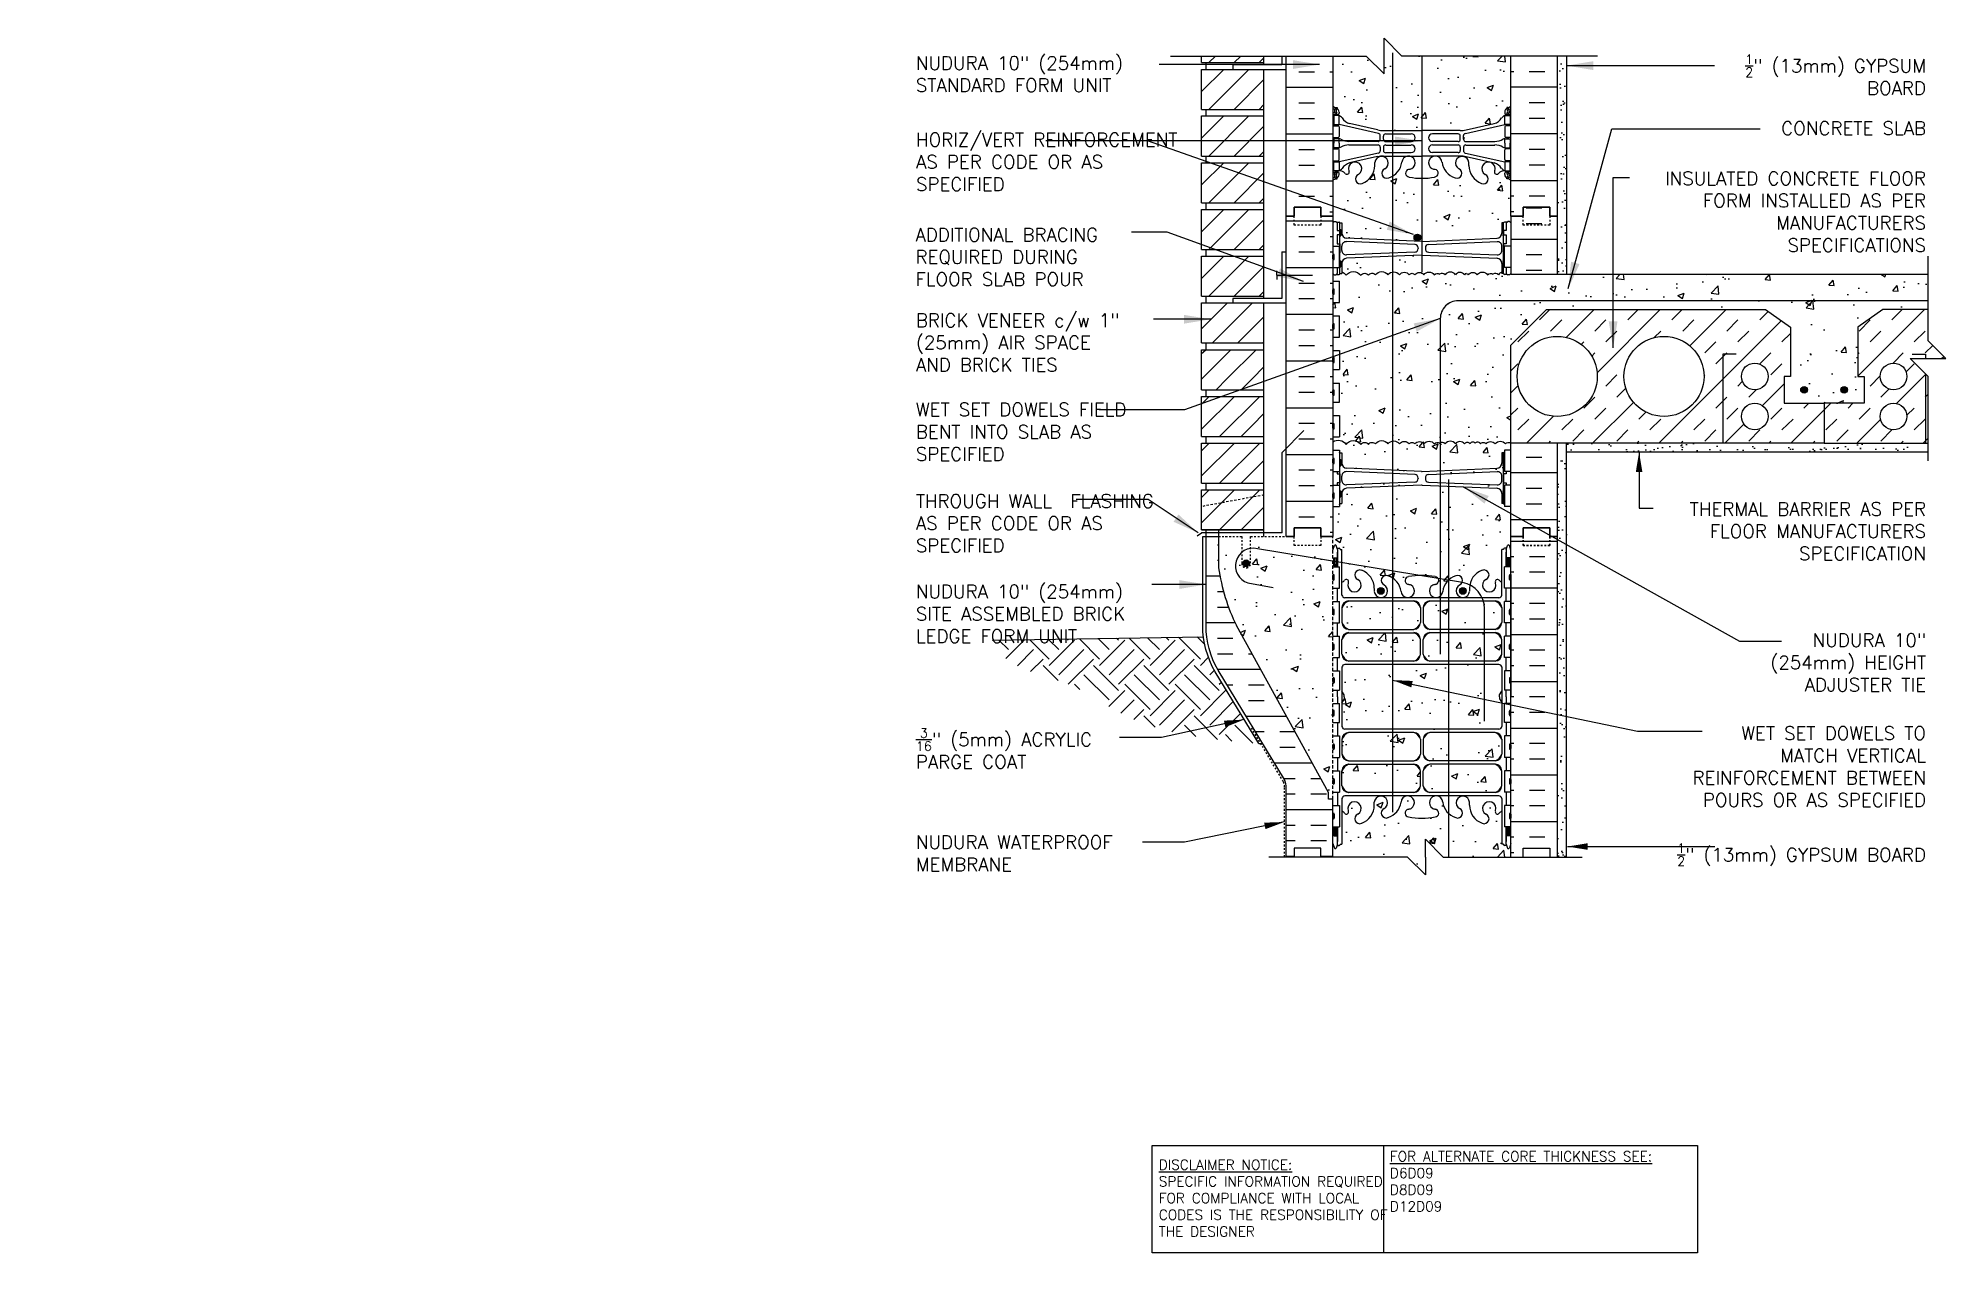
# Model space of a CAD drawing. Header units: inches. Extents: x 196 to 303, y 20 to 88.
import ezdxf

# ---------------------------------------------------------------- set-up
doc = ezdxf.new("R2010")
doc.units = ezdxf.units.IN
doc.header["$LTSCALE"] = 0.5
doc.header["$MEASUREMENT"] = 0
doc.linetypes.add('DASHED2', pattern=[0.375, 0.25, -0.125])
doc.linetypes.add('HIDDEN2', pattern=[0.1875, 0.125, -0.0625])
for name, color, linetype in [('HATCH', 12, 'Continuous'), ('Hidden2', 12, 'HIDDEN2'), ('line25', 2, 'Continuous'), ('LINE3', 3, 'Continuous'), ('LINE50', 5, 'Continuous'), ('LINE9', 9, 'Continuous'), ('TEXT', 4, 'Continuous'), ('Web_Edge', 9, 'Continuous')]:
    doc.layers.add(name, color=color, linetype=linetype)
doc.styles.add('DIM', font='romans.shx', dxfattribs={"width": 0.7})
doc.styles.add('ROMANS', font='romans.shx', dxfattribs={"height": 0.75})
doc.styles.get("Standard").update_dxf_attribs({"font": 'romans.shx', "height": 0.75})
doc.linetypes.add('STEEL', pattern='A,0.5,-0.2,["X",Standard,S=0.1,R=0,X=-0.1,Y=-0.05],-0.1', length=0.8)
doc.dimstyles.new('ext_12', dxfattribs={"dimscale": 12, "dimtxt": 0.09375, "dimasz": 0.09375, "dimexe": 0.09375, "dimexo": 0.0625, "dimgap": 0.0625, "dimtad": 1, "dimdec": 1, "dimzin": 3, "dimdsep": 46, "dimlunit": 4, "dimtxsty": 'DIM', "dimcen": 0.09, "dimdle": 0.09375, "dimclrt": 4, "dimadec": 0, "dimazin": 0, "dimtfac": 1, "dimtdec": 1, "dimtmove": 2, "dimatfit": 3, "dimfxl": 1, "dimfrac": 2, "dimtolj": 1, "dimtzin": 0, "dimarcsym": 0})
doc.dimstyles.new('ext_8', dxfattribs={"dimscale": 8, "dimtxt": 0.09375, "dimasz": 0.09375, "dimexe": 0.09375, "dimexo": 0.0625, "dimgap": 0.0625, "dimtad": 1, "dimdec": 1, "dimzin": 3, "dimdsep": 46, "dimlunit": 4, "dimtxsty": 'DIM', "dimcen": 0.09, "dimdle": 0.09375, "dimclrt": 4, "dimadec": 0, "dimazin": 0, "dimtfac": 1, "dimtdec": 1, "dimtmove": 2, "dimatfit": 3, "dimfxl": 1, "dimfrac": 2, "dimtolj": 1, "dimtzin": 0, "dimarcsym": 0})
pattern_1 = [(37.5, (78.8089, -0.2044), (-0.0314967, 0.963412), [0, -0.76, 0, -0.85, 0, -0.8125]), (7.5, (78.8089, -0.2044), (0.884888, 1.411073), [0, -0.41, 0, -0.685, 0, -0.2625]), (327.5, (78.1939, -0.2044), (1.557071, 0.0028295), [0, -0.25, 0, -0.9, 0, -1.175]), (317.5, (78.1939, -0.2044), (1.503063, 0.438838), [0, -0.125, 0, -0.59, 0, -0.675])]
pattern_2 = [(50, (0, 0), (3.5863, -0.31376), [0.375, -4.125]), (355, (0, 0), (-0.693757, 3.76096), [0.3, -3.3]), (100.4514, (0.299, -0.026), (2.892544, 3.4472), [0.3187, -3.50571]), (46.1842, (0, 1), (5.336207, -0.827596), [0.5625, -6.1875]), (96.6356, (0.4447, 0.931), (4.67331, 4.87059), [0.47805, -5.25857]), (351.1842, (0, 1), (4.67331, 4.87059), [0.45, -4.95]), (21, (0.5, 0.75), (2.984535, -2.013094), [0.375, -4.125]), (326, (0.5, 0.75), (1.216577, 3.62575), [0.3, -3.3]), (71.4514, (0.7487, 0.5822), (4.20111, 1.612656), [0.3187, -3.50571]), (37.5, (0, 0), (0.0607993, 1.6644693), [0, -3.26, 0, -3.35, 0, -3.3125]), (7.5, (0, 0), (1.315348, 1.972059), [0, -1.91, 0, -3.185, 0, -1.2625]), (327.5, (-1.115, 0), (2.669112, -0.1127744), [0, -1.25, 0, -3.9, 0, -5.175]), (317.5, (-1.615, 0), (2.91593, 0.500525), [0, -1.625, 0, -2.59, 0, -3.675])]

msp = doc.modelspace()

# ---------------------------------------------------------------- texts
at = {"layer": 'TEXT', "char_height": 0.75, "style": 'ROMANS'}
for s, insert, width, attachment_point in [('NUDURA 10" (254mm) STANDARD FORM UNIT', (245.56, 85.79), 13.9131, 4), ('\\A1; {\\H0.7x;\\S1/2;}" (13mm) GYPSUM BOARD', (302.32, 85.76), 12.1742, 6), ('HORIZ/VERT REINFORCEMENT AS PER CODE OR AS SPECIFIED', (245.57, 80.86), 16.2244, 4), ('\\A1; {\\H1x;CONCRETE SLAB}', (302.32, 82.75), 12.1742, 6), ('INSULATED CONCRETE FLOOR FORM INSTALLED AS PER MANUFACTURERS SPECIFICATIONS', (302.32, 78.06), 17.6264, 6), ('ADDITIONAL BRACING REQUIRED DURING FLOOR SLAB POUR', (245.54, 75.52), 12.1742, 4), ('BRICK VENEER c/w 1" (25mm) AIR SPACE AND BRICK TIES', (245.56, 70.71), 13.187, 4), ('WET SET DOWELS FIELD BENT INTO SLAB AS SPECIFIED', (245.56, 65.7), 13.187, 4), ('THROUGH WALL  FLASHING AS PER CODE OR AS SPECIFIED', (245.56, 60.56), 14.8855, 4), ('THERMAL BARRIER AS PER FLOOR MANUFACTURERS SPECIFICATION', (302.32, 60.11), 17.2466, 6), ('NUDURA 10" (254mm) SITE ASSEMBLED BRICK LEDGE FORM UNIT', (245.56, 55.47), 13.0605, 4), ('NUDURA 10" (254mm) HEIGHT ADJUSTER TIE', (302.32, 52.74), 12.1742, 6), ('\\A1;{\\H0.7x;\\S3/16;}" (5mm) ACRYLIC PARGE COAT', (245.56, 47.91), 12.3649, 4), ('\\A1;WET SET DOWELS TO MATCH VERTICAL REINFORCEMENT BETWEEN POURS OR AS SPECIFIED', (302.32, 46.89), 14.545, 6), ('{\\H1x;NUDURA WATERPROOF MEMBRANE}', (245.56, 42.02), 13.6901, 4), ('\\A1; {\\H0.7x;\\S1/2;}" (13mm) GYPSUM BOARD', (302.32, 41.94), 14.545, 6)]:
    msp.add_mtext(s, dxfattribs=dict(at, insert=insert, width=width, attachment_point=attachment_point))
at = {"layer": 'TEXT', "char_height": 0.5625, "attachment_point": 4}
for s, insert, width in [('{\\LDISCLAIMER NOTICE:}\\PSPECIFIC INFORMATION REQUIRED FOR COMPLIANCE WITH LOCAL CODES IS THE RESPONSIBILITY OF THE DESIGNER', (259.21, 22.65), 14.0024), ('{\\LFOR ALTERNATE CORE THICKNESS SEE:\\P}D6D09\\PD8D09\\PD12D09', (272.2, 23.59), 23.333)]:
    msp.add_mtext(s, dxfattribs=dict(at, insert=insert, width=width))

# ---------------------------------------------------------------- hatches: boundary and pattern name
at = {"layer": 'HATCH'}
h = msp.add_hatch(dxfattribs=at)
h.set_pattern_fill('AR-CONC', color=256, scale=0.5)
h.set_pattern_definition(pattern_2)
h.paths.add_polyline_path([(268.99, 59.81), (268.31, 59.81), (268.31, 59.31), (266.81, 59.31), (266.81, 59.81), (266.37, 59.81), (264.37, 59.81), (264.37, 58.31, -1), (263.87, 58.31), (263.87, 59.81), (262.57, 59.81), (262.57, 58.06, 0.079579), (263.57, 54.81), (268.74, 45.44), (268.74, 45.06), (268.99, 45.06)])
h.paths.add_polyline_path([(278.99, 70.56), (280.99, 72.56), (293.3, 72.56), (294.71, 71.57), (294.71, 68.81), (294.35, 68.81), (294.35, 67.31), (296.6, 67.31), (298.85, 67.31), (298.85, 68.81), (298.48, 68.81), (298.49, 68.82), (298.49, 71.57), (299.89, 72.56), (302.44, 72.56), (302.44, 74.56), (278.97, 74.56), (278.91, 74.51), (278.82, 74.51), (278.79, 74.54), (278.64, 74.54, -0.414214), (278.59, 74.59), (278.49, 74.59), (278.49, 74.66, 0.176092), (278.3, 74.52, 0.358767), (277.99, 74.56, 0.358767), (277.69, 74.52, 0.520567), (277.11, 74.52, 0.520567), (276.6, 74.52, 0.172924), (276.49, 74.59, 0.172924), (276.39, 74.52, 0.520567), (275.88, 74.52, 0.520567), (275.3, 74.52, 0.358767), (274.99, 74.56, 0.358767), (274.69, 74.52, 0.520567), (274.11, 74.52, 0.520567), (273.6, 74.52, 0.520567), (273.28, 74.52, 0.520567), (272.73, 74.52, 0.520567), (272.09, 74.52, 0.520567), (271.39, 74.52, 0.520567), (271, 74.49, 0.520567), (270.56, 74.49, 0.520567), (269.74, 74.49, 0.147187), (269.49, 74.68), (269.49, 74.59), (269.39, 74.59, -0.414214), (269.34, 74.54), (269.19, 74.54), (269.16, 74.51), (269.07, 74.51), (268.99, 74.59), (268.99, 74.17), (269.36, 74.17), (269.36, 72.97), (268.99, 72.97), (268.99, 72.22), (269.36, 72.22), (269.36, 71.02), (268.99, 71.02), (268.99, 70.27), (269.36, 70.27), (269.36, 69.19), (268.99, 69.19), (268.99, 68.44), (269.36, 68.44), (269.36, 67.36), (268.99, 67.36), (268.99, 66.61), (269.36, 66.61), (269.36, 65.41), (268.99, 65.41), (268.99, 65.13, -0.412831), (269.74, 64.99, -0.520567), (270.56, 64.99, -0.520567), (271, 64.99, -0.520567), (271.39, 65.02, -0.520567), (272.09, 65.02, -0.520567), (272.73, 65.02, -0.520567), (273.28, 65.02, -0.520567), (273.6, 65.02, -0.520567), (274.11, 65.02, -0.520567), (274.69, 65.02, -0.358767), (274.99, 65.06, -0.358767), (275.3, 65.02, -0.520567), (275.88, 65.02, -0.520567), (276.39, 65.02, -0.520567), (276.71, 65.02, -0.606632), (276.99, 65.06, -0.606632), (277.28, 65.02, -0.520567), (277.6, 65.02, -0.520567), (278.11, 65.02, -0.520567), (278.69, 65.02, -0.358767), (278.99, 65.06)])
h.paths.add_polyline_path([(278.65, 83.46), (278.76, 83.46), (278.76, 83.53), (278.71, 83.53, -0.414214), (278.65, 83.59), (278.65, 83.66, -0.249069), (278.76, 83.87), (278.76, 83.91), (278.85, 83.91, 0.08841), (278.99, 84), (278.99, 86.81), (272.87, 86.81), (271.87, 87.81), (271.87, 85.81), (270.87, 86.81), (268.99, 86.81), (268.99, 84, 0.088416), (269.14, 83.91), (269.23, 83.91), (269.23, 83.87, -0.249069), (269.34, 83.66), (269.34, 83.59, -0.414214), (269.28, 83.53), (269.23, 83.53), (269.23, 83.46), (269.34, 83.46, -0.168672), (269.52, 83.31, 0.17445), (269.93, 83.01), (271.51, 82.66, 0.054974), (271.84, 82.62), (273.99, 82.62), (276.15, 82.62, 0.054974), (276.48, 82.66), (278.06, 83.01, 0.17445), (278.47, 83.31, -0.168672)])
h = msp.add_hatch(dxfattribs=at)
h.set_pattern_fill('AR-SAND', color=256, scale=0.5, style=0)
h.set_pattern_definition([(37.5, (83.86225, -67.8477), (-0.0314967, 0.963412), [0, -0.76, 0, -0.85, 0, -0.8125]), (7.5, (83.8622, -67.8477), (0.8848884, 1.411073), [0, -0.41, 0, -0.685, 0, -0.2625]), (327.5, (83.24725, -67.8477), (1.557071, 0.0028295), [0, -0.25, 0, -0.9, 0, -1.175]), (317.5, (83.2472, -67.8477), (1.503063, 0.438838), [0, -0.125, 0, -0.59, 0, -0.675])])
h.paths.add_polyline_path([(282.12, 86.81), (281.62, 86.81), (281.62, 77.81), (281.62, 74.56), (282.12, 74.56)])
h = msp.add_hatch(dxfattribs=at)
h.set_pattern_fill('AR-CONC', color=256, scale=0.5, style=0)
h.set_pattern_definition([(50, (269.231, 80.7098), (3.5863, -0.3138), [0.375, -4.125]), (355, (269.231, 80.7098), (-0.6938, 3.761), [0.3, -3.3]), (100.45, (269.53, 80.6836), (2.8925, 3.4472), [0.3187, -3.5057]), (46.184, (269.231, 81.71), (5.3362, -0.8276), [0.5625, -6.1875]), (96.636, (269.6757, 81.641), (4.6733, 4.8706), [0.478, -5.2586]), (351.184, (269.231, 81.71), (4.6733, 4.8706), [0.45, -4.95]), (21, (269.731, 81.4598), (2.9845, -2.0131), [0.375, -4.125]), (326, (269.731, 81.4598), (1.2166, 3.6258), [0.3, -3.3]), (71.45, (269.9797, 81.292), (4.2011, 1.6127), [0.3187, -3.5057]), (37.5, (269.231, 80.7098), (0.0608, 1.66447), [0, -3.26, 0, -3.35, 0, -3.3125]), (7.5, (269.231, 80.7098), (1.31535, 1.97206), [0, -1.91, 0, -3.185, 0, -1.2625]), (327.5, (268.116, 80.7098), (2.66911, -0.11277), [0, -1.25, 0, -3.9, 0, -5.175]), (317.5, (267.616, 80.7098), (2.91593, 0.50052), [0, -1.625, 0, -2.59, 0, -3.675])])
h.paths.add_polyline_path([(278.65, 82.83, -0.414214), (278.71, 82.89), (278.76, 82.89), (278.76, 82.96), (278.65, 82.96), (276.44, 82.46, 0.351061), (276.34, 82.34), (276.34, 82.13, 0.414214), (276.46, 82), (278.1, 82, 0.100756), (278.55, 82.13, -0.134256), (278.66, 82.16), (278.76, 82.16), (278.76, 82.23), (278.71, 82.23, -0.414214), (278.65, 82.29)])
h = msp.add_hatch(dxfattribs=at)
h.set_pattern_fill('AR-CONC', color=256, scale=0.5)
h.set_pattern_definition(pattern_2)
h.paths.add_polyline_path([(278.99, 79.81, 0.08841), (278.85, 79.91), (278.76, 79.91), (278.76, 79.95, -0.249069), (278.65, 80.16), (278.65, 80.23, -0.414214), (278.71, 80.29), (278.76, 80.29), (278.76, 80.36), (278.65, 80.36, 0.231736), (278.3, 80.21, -0.8344), (278.08, 80.33), (278.1, 80.35, 2.155404), (277.56, 80.16, -1), (277.34, 79.65, -0.311223), (276.64, 80.66), (276.64, 80.83, 1.661382), (276.07, 80.48, -1), (275.86, 79.97, -0.30095), (275.12, 80.84, 1.661382), (274.56, 80.49, 0.055617), (274.74, 80.44, -0.843243), (274.71, 80.01, -0.047544), (273.99, 79.94, -0.047544), (273.28, 80.01, -0.843243), (273.25, 80.44, 0.055617), (273.43, 80.49, 1.661382), (272.87, 80.84, -0.30095), (272.13, 79.97, -1), (271.92, 80.48, 1.661382), (271.35, 80.83), (271.35, 80.66, -0.311223), (270.65, 79.65, -1), (270.43, 80.16, 2.155404), (269.89, 80.35), (269.91, 80.33, -0.834375), (269.69, 80.21, 0.23174), (269.34, 80.36), (269.23, 80.36), (269.23, 80.29), (269.28, 80.29, -0.414214), (269.34, 80.23), (269.34, 80.16, -0.249069), (269.23, 79.95), (269.23, 79.91), (269.14, 79.91, 0.088416), (268.99, 79.81), (268.99, 77.81), (268.99, 77.43), (269.07, 77.51), (269.16, 77.51), (269.19, 77.48), (269.34, 77.48, -0.414214), (269.39, 77.43), (269.49, 77.43), (269.49, 76.87, 0.390098), (269.77, 76.57), (273.98, 76.39, 0.020761), (273.99, 76.39, 0.020761), (274.01, 76.39), (278.22, 76.57, 0.390098), (278.49, 76.87), (278.49, 77.43), (278.59, 77.43, -0.414214), (278.64, 77.48), (278.74, 77.48), (278.79, 77.48), (278.82, 77.51), (278.91, 77.51), (278.99, 77.43), (278.99, 77.81)])
h = msp.add_hatch(dxfattribs=at)
h.set_pattern_fill('INSUL', color=256, scale=7, style=0)
h.set_pattern_definition([(0, (-2657.1666, -337.1974), (0, 2.625), []), (0, (-2657.1666, -336.3224), (0, 2.625), [0.875, -0.875]), (0, (-2657.1666, -335.4474), (0, 2.625), [0.875, -0.875])])
h.paths.add_polyline_path([(266.37, 59.81), (266.81, 59.81), (266.81, 60.31), (268.31, 60.31), (268.31, 59.81), (268.99, 59.81), (268.99, 77.81), (268.31, 77.81), (268.31, 78.31), (266.81, 78.31), (266.81, 77.81), (266.37, 77.81)])
h = msp.add_hatch(dxfattribs=at)
h.set_pattern_fill('INSUL', color=256, scale=7, style=0)
h.set_pattern_definition([(0, (83.8622, -67.8477), (0, 2.625), []), (0, (83.8622, -66.9727), (0, 2.625), [0.875, -0.875]), (0, (83.8622, -66.0977), (0, 2.625), [0.875, -0.875])])
h.paths.add_polyline_path([(281.62, 77.81), (281.18, 77.81), (281.18, 78.31), (279.68, 78.31), (279.68, 77.81), (278.99, 77.81), (278.99, 74.56), (281.62, 74.56)])
h.paths.add_polyline_path([(281.62, 65.06), (278.99, 65.06), (278.99, 59.81), (279.68, 59.81), (279.68, 60.31), (281.18, 60.31), (281.18, 59.81), (281.62, 59.81)])
h = msp.add_hatch(dxfattribs=at)
h.set_pattern_fill('AR-CONC', color=256, scale=0.5)
h.set_pattern_definition(pattern_2)
h.paths.add_polyline_path([(278.22, 75.45), (274.01, 75.63, 0.020761), (273.99, 75.63, 0.020761), (273.98, 75.63), (269.77, 75.45, 0.390098), (269.49, 75.15), (269.49, 74.68, -0.147187), (269.74, 74.49, -0.520567), (270.56, 74.49, -0.520567), (271, 74.49, -0.520567), (271.39, 74.52, -0.520567), (272.09, 74.52, -0.520567), (272.73, 74.52, -0.520567), (273.28, 74.52, -0.520567), (273.6, 74.52, -0.520567), (274.11, 74.52, -0.520567), (274.69, 74.52, -0.358767), (274.99, 74.56, -0.358767), (275.3, 74.52, -0.520567), (275.88, 74.52, -0.520567), (276.39, 74.52, -0.172924), (276.49, 74.59, -0.172924), (276.6, 74.52, -0.520567), (277.11, 74.52, -0.520567), (277.69, 74.52, -0.358767), (277.99, 74.56, -0.358767), (278.3, 74.52, -0.176092), (278.49, 74.66), (278.49, 75.15, 0.390098)])
h = msp.add_hatch(dxfattribs=at)
h.set_pattern_fill('AR-CONC', color=256, scale=0.5)
h.set_pattern_definition(pattern_2)
h.paths.add_polyline_path([(274.19, 42.81), (275.19, 41.81), (278.99, 41.81), (278.99, 42.57), (278.91, 42.31, -0.6), (278.81, 42.31), (278.76, 42.46), (278.63, 42.46, -0.414214), (278.58, 42.51), (278.58, 42.54), (278.48, 42.54), (278.48, 44.38, 0.108935), (278.33, 44.26, -0.8344), (278.12, 44.39), (278.13, 44.41, 2.155404), (277.59, 44.22, -1), (277.38, 43.71, -0.311223), (276.67, 44.72), (276.67, 44.89, 1.661382), (276.11, 44.53, -1), (275.9, 44.02, -0.30095), (275.16, 44.9, 1.661382), (274.6, 44.54, 0.055617), (274.78, 44.5, -0.843243), (274.74, 44.07, -0.049932), (273.99, 44, -0.049932), (273.25, 44.07, -0.843243), (273.21, 44.5, 0.055617), (273.39, 44.54, 1.661382), (272.83, 44.9, -0.30095), (272.09, 44.02, -1), (271.88, 44.53, 1.661382), (271.32, 44.89), (271.32, 44.72, -0.311223), (270.61, 43.71, -1), (270.4, 44.22, 2.155404), (269.86, 44.41), (269.87, 44.39, -0.834375), (269.66, 44.26, 0.108938), (269.5, 44.38), (269.5, 42.54), (269.4, 42.54), (269.4, 42.51, -0.414214), (269.35, 42.46), (269.23, 42.46), (269.18, 42.31, -0.6), (269.08, 42.31), (268.99, 42.57), (268.99, 41.81), (273.19, 41.81), (274.19, 40.81), (274.19, 41.81)])
h.paths.add_polyline_path([(278.48, 50.5), (278.36, 50.7), (278.36, 50.81), (278.36, 50.92), (278.48, 51.12), (278.48, 52.49, 0.268138), (278.32, 52.63), (269.67, 52.63, 0.268156), (269.5, 52.49), (269.5, 51.12), (269.62, 50.92), (269.62, 50.81), (269.62, 50.7), (269.5, 50.5), (269.5, 49.14, 0.268156), (269.67, 48.99), (278.32, 48.99, 0.268138), (278.48, 49.14)])
h.paths.add_polyline_path([(273.92, 54.98), (273.92, 55.82, 0.225652), (273.54, 56.19), (269.88, 56.19, 0.225652), (269.5, 55.82), (269.5, 54.98, 0.225652), (269.88, 54.6), (273.54, 54.6, 0.225652)])
h.paths.add_polyline_path([(273.92, 54.04, 0.225652), (273.54, 54.41), (269.88, 54.41, 0.225652), (269.5, 54.04), (269.5, 53.2, 0.225652), (269.88, 52.82), (273.54, 52.82, 0.225652), (273.92, 53.2)])
h.paths.add_polyline_path([(278.48, 53.2), (278.48, 54.04, 0.225652), (278.11, 54.41), (274.45, 54.41, 0.225652), (274.07, 54.04), (274.07, 53.2, 0.225652), (274.45, 52.82), (278.11, 52.82, 0.225652)])
h.paths.add_polyline_path([(278.48, 55.82, 0.225652), (278.11, 56.19), (274.45, 56.19, 0.225652), (274.07, 55.82), (274.07, 54.98, 0.225652), (274.45, 54.6), (278.11, 54.6, 0.225652), (278.48, 54.98)])
h.paths.add_polyline_path([(273.92, 48.43, 0.225652), (273.54, 48.8), (269.88, 48.8, 0.225652), (269.5, 48.43), (269.5, 47.59, 0.225652), (269.88, 47.21), (273.54, 47.21, 0.225652), (273.92, 47.59)])
h.paths.add_polyline_path([(273.92, 46.65, 0.225652), (273.54, 47.02), (269.88, 47.02, 0.225652), (269.5, 46.65), (269.5, 45.81, 0.225652), (269.88, 45.43), (273.54, 45.43, 0.225652), (273.92, 45.81)])
h.paths.add_polyline_path([(278.48, 46.65, 0.225652), (278.11, 47.02), (274.45, 47.02, 0.225652), (274.07, 46.65), (274.07, 45.81, 0.225652), (274.45, 45.43), (278.11, 45.43, 0.225652), (278.48, 45.81)])
h.paths.add_polyline_path([(278.11, 48.8), (274.45, 48.8, 0.225652), (274.07, 48.43), (274.07, 47.59, 0.225652), (274.45, 47.21), (278.11, 47.21, 0.225652), (278.48, 47.59), (278.48, 48.43, 0.225652)])
h.paths.add_polyline_path([(278.99, 61.51), (278.63, 61.51), (278.63, 61.62, -0.327813), (278.59, 61.67), (278.59, 62.04), (278.54, 62.04), (278.54, 62.39), (278.59, 62.39), (278.59, 63.79), (278.54, 63.79), (278.54, 64.14), (278.59, 64.14), (278.59, 64.51, -0.327813), (278.63, 64.56), (278.63, 64.66), (278.99, 64.66), (278.99, 65.06, 0.358767), (278.69, 65.02, 0.520567), (278.11, 65.02, 0.520567), (277.6, 65.02, 0.520567), (277.28, 65.02, 0.606632), (276.99, 65.06, 0.606632), (276.71, 65.02, 0.520567), (276.39, 65.02, 0.520567), (275.88, 65.02, 0.520567), (275.3, 65.02, 0.358767), (274.99, 65.06, 0.358767), (274.69, 65.02, 0.520567), (274.11, 65.02, 0.520567), (273.6, 65.02, 0.520567), (273.28, 65.02, 0.520567), (272.73, 65.02, 0.520567), (272.09, 65.02, 0.520567), (271.39, 65.02, 0.520567), (271, 64.99, 0.520567), (270.56, 64.99, 0.520567), (269.74, 64.99, 0.412831), (268.99, 65.13), (268.99, 64.66), (269.36, 64.66), (269.36, 64.56, -0.327813), (269.39, 64.51), (269.39, 64.14), (269.44, 64.14), (269.44, 63.79), (269.39, 63.79), (269.39, 62.39), (269.44, 62.39), (269.44, 62.04), (269.39, 62.04), (269.39, 61.67, -0.327813), (269.36, 61.62), (269.36, 61.51), (268.99, 61.51), (268.99, 59.81), (268.99, 59.05), (269.08, 59.31, -0.6), (269.18, 59.31), (269.23, 59.16), (269.35, 59.16, -0.414214), (269.4, 59.11), (269.4, 59.08), (269.5, 59.08), (269.5, 57.25, 0.108933), (269.66, 57.36, -0.8344), (269.87, 57.23), (269.86, 57.21, 2.155404), (270.4, 57.41, -1), (270.61, 57.92, -0.311223), (271.32, 56.9), (271.32, 56.74, 1.661382), (271.88, 57.09, -1), (272.09, 57.6, -0.30095), (272.83, 56.73, 1.661382), (273.39, 57.08, 0.055617), (273.21, 57.13, -0.843243), (273.25, 57.56, -0.049932), (273.99, 57.62, -0.049932), (274.74, 57.56, -0.843243), (274.78, 57.13, 0.055617), (274.6, 57.08, 1.661382), (275.16, 56.73, -0.30095), (275.9, 57.6, -1), (276.11, 57.09, 1.661382), (276.67, 56.74), (276.67, 56.9, -0.311223), (277.38, 57.92, -1), (277.59, 57.41, 2.155404), (278.13, 57.21), (278.12, 57.23, -0.834375), (278.33, 57.36, 0.10894), (278.48, 57.25), (278.48, 59.08), (278.58, 59.08), (278.58, 59.11, -0.414214), (278.63, 59.16), (278.76, 59.16), (278.81, 59.31, -0.6), (278.91, 59.31), (278.99, 59.05), (278.99, 59.81)])
h.paths.add_polyline_path([(269.75, 62.72, -0.425773), (269.49, 62.97), (269.49, 63.21, -0.425773), (269.75, 63.46), (273.61, 63.3, -0.390098), (273.79, 63.1), (273.79, 63.07, -0.390098), (273.61, 62.87)], flags=16)
h.paths.add_polyline_path([(274.19, 63.07), (274.19, 63.1, -0.390098), (274.38, 63.3), (278.24, 63.46, -0.425773), (278.49, 63.21), (278.49, 62.97, -0.425773), (278.24, 62.72), (274.38, 62.87, -0.390098)], flags=16)
h = msp.add_hatch(dxfattribs=at)
h.set_pattern_fill('AR-SAND', color=256, scale=0.5, style=0)
h.set_pattern_definition(pattern_1)
h.paths.add_polyline_path([(282.12, 65.06), (281.62, 65.06), (281.62, 59.81), (281.62, 41.82), (282.12, 41.82)])
h = msp.add_hatch(dxfattribs=at)
h.set_pattern_fill('AR-SAND', color=256, scale=0.5, style=0)
h.set_pattern_definition(pattern_1)
h.paths.add_polyline_path([(282.12, 65.06), (282.12, 64.56), (302.44, 64.56), (302.44, 65.06), (296.6, 65.06)])
h = msp.add_hatch(dxfattribs=at)
h.set_pattern_fill('INSUL', color=256, scale=7, style=0)
h.set_pattern_definition([(180, (3205.1566, -355.1974), (0, 2.625), []), (180, (3205.1566, -354.3224), (0, 2.625), [0.875, -0.875]), (180, (3205.1566, -353.4474), (0, 2.625), [0.875, -0.875])])
h.paths.add_polyline_path([(281.62, 41.81), (281.18, 41.81), (281.18, 42.31), (279.68, 42.31), (279.68, 41.81), (278.99, 41.81), (278.99, 59.81), (279.68, 59.81), (279.68, 60.31), (281.18, 60.31), (281.18, 59.81), (281.62, 59.81)])
h = msp.add_hatch(dxfattribs=at)
h.set_pattern_fill('INSUL', color=256, scale=7, style=0)
h.set_pattern_definition([(0, (-2733.4958, -380.7702), (0, 2.625), []), (0, (-2733.4958, -379.8952), (0, 2.625), [0.875, -0.875]), (0, (-2733.4958, -379.0202), (0, 2.625), [0.875, -0.875])])
h.paths.add_polyline_path([(263.57, 54.81, -0.079579), (262.57, 58.06), (262.57, 59.81), (261.87, 59.81), (261.87, 54.81, 0.131652), (262.54, 52.31), (266.28, 46.16, -0.10438), (266.37, 45.69), (266.37, 41.81), (266.81, 41.81), (266.81, 42.31), (268.31, 42.31), (268.31, 41.81), (268.99, 41.81), (268.99, 45.06), (268.74, 45.06), (268.74, 45.44)])
h = msp.add_hatch(dxfattribs=at)
h.set_pattern_fill('AR-CONC', color=256, scale=0.5, style=0)
h.paths.add_polyline_path([(196.62, 57.02, -1), (196.24, 57.02, -1)], flags=17)
h = msp.add_hatch(dxfattribs=at)
h.set_pattern_fill('AR-CONC', color=256, scale=0.5, style=0)
h.paths.add_polyline_path([(199.84, 57.35, 0.089355), (199.43, 57.68, -0.377898), (199.27, 57.35, 1.661382), (199.83, 57), (199.83, 57.16, -0.043381)])
h.paths.add_polyline_path([(199.64, 57.03, -1), (199.27, 57.03, -1)], flags=16)
h = msp.add_hatch(dxfattribs=at)
h.set_pattern_fill('AR-CONC', color=256, scale=0.5, style=0)
h.set_pattern_definition([(50, (268.995, 54.5175), (3.5863, -0.3138), [0.375, -4.125]), (355, (268.995, 54.5175), (-0.6938, 3.761), [0.3, -3.3]), (100.45, (269.294, 54.4913), (2.8925, 3.4472), [0.3187, -3.5057]), (46.184, (268.995, 55.5175), (5.3362, -0.8276), [0.5625, -6.1875]), (96.636, (269.4397, 55.4485), (4.6733, 4.8706), [0.478, -5.2586]), (351.184, (268.995, 55.5175), (4.6733, 4.8706), [0.45, -4.95]), (21, (269.495, 55.2675), (2.9845, -2.0131), [0.375, -4.125]), (326, (269.495, 55.2675), (1.2166, 3.6258), [0.3, -3.3]), (71.45, (269.7437, 55.0997), (4.2011, 1.6127), [0.3187, -3.5057]), (37.5, (268.995, 54.5175), (0.0608, 1.66447), [0, -3.26, 0, -3.35, 0, -3.3125]), (7.5, (268.995, 54.5175), (1.31535, 1.97206), [0, -1.91, 0, -3.185, 0, -1.2625]), (327.5, (267.88, 54.5175), (2.66911, -0.11277), [0, -1.25, 0, -3.9, 0, -5.175]), (317.5, (267.38, 54.5175), (2.91593, 0.50052), [0, -1.625, 0, -2.59, 0, -3.675])])
h.paths.add_polyline_path([(278.65, 56.63, -0.414214), (278.71, 56.7), (278.76, 56.7), (278.76, 56.77), (278.65, 56.77), (277.33, 56.47, -0.115252), (277.51, 55.81), (278.1, 55.81, 0.100756), (278.55, 55.94, -0.124673), (278.65, 55.97), (278.76, 55.97), (278.76, 56.04), (278.71, 56.04, -0.414214), (278.65, 56.1)])
h.paths.add_polyline_path([(277.33, 56.47), (276.44, 56.27, 0.351061), (276.34, 56.15), (276.34, 55.94, 0.414214), (276.46, 55.81), (277.51, 55.81, 0.115252)])
h = msp.add_hatch(dxfattribs=at)
h.set_pattern_fill('EARTH', color=256, scale=8, angle=45, style=0)
h.set_pattern_definition([(45, (157.9525, -24.8529), (2e-16, 2.828427), [2, -2]), (45, (157.4222, -24.3225), (2e-16, 2.828427), [2, -2]), (45, (156.8919, -23.7922), (2e-16, 2.828427), [2, -2]), (135, (156.8919, -23.4387), (-2.828427, 4e-16), [2, -2]), (135, (157.4222, -22.9083), (-2.828427, 4e-16), [2, -2]), (135, (157.9525, -22.378), (-2.828427, 4e-16), [2, -2])])
h.paths.add_polyline_path([(262.38, 52.22, -0.100997), (261.72, 54.18), (258.14, 54.12), (253.68, 51.69), (253.81, 51.64), (254.02, 51.56), (254.24, 51.48), (254.45, 51.38), (254.67, 51.27), (254.89, 51.16), (255.1, 51.04), (255.32, 50.92), (255.54, 50.79), (255.75, 50.66), (255.96, 50.53), (256.17, 50.4), (256.38, 50.27), (256.6, 50.14), (256.84, 50.01), (257.1, 49.88), (257.38, 49.74), (257.7, 49.59), (258.06, 49.44), (258.47, 49.28), (258.95, 49.12), (259.52, 48.95), (260.23, 48.78), (261.08, 48.62), (262.12, 48.47), (263.36, 48.32), (264.83, 48.18)])
h.paths.add_polyline_path([(258.14, 54.12), (249.43, 53.98), (249.61, 53.8), (249.79, 53.63), (249.97, 53.47), (250.16, 53.31), (250.35, 53.16), (250.54, 53.02), (250.73, 52.88), (250.93, 52.76), (251.12, 52.64), (251.32, 52.53), (251.53, 52.43), (251.73, 52.34), (251.94, 52.26), (252.14, 52.18), (252.35, 52.1), (252.56, 52.04), (252.77, 51.97), (252.97, 51.91), (253.18, 51.85), (253.39, 51.78), (253.6, 51.71), (253.68, 51.69)])
at = {"layer": 'LINE3'}
for points in [[(273.92, 76.61, 1), (273.55, 76.61, 1)], [(295.66, 68.06, 1), (295.29, 68.06, 1)], [(297.91, 68.06, 1), (297.54, 68.06, 1)], [(263.93, 58.31, 1), (264.31, 58.31, 1)], [(271.5, 56.76, 1), (271.88, 56.76, 1)], [(276.11, 56.76, 1), (276.49, 56.76, 1)]]:
    msp.add_hatch(color=256, dxfattribs=at).paths.add_polyline_path(points)

# ---------------------------------------------------------------- linework, layer by layer
at = {"layer": 'HATCH'}
for p, q in [((261.62, 84.82), (262.86, 86.06)), ((262.03, 86.44), (262.4, 86.81)), ((262.03, 83.81), (264.28, 86.06)), ((263.44, 86.44), (263.82, 86.81)), ((264.86, 86.44), (265.12, 86.7)), ((267.08, 86.8), (267.96, 86.8)), ((267.08, 85.93), (267.96, 85.93)), ((268.83, 85.93), (268.99, 85.93)), ((279.16, 86.8), (278.99, 86.8)), ((279.16, 85.93), (278.99, 85.93)), ((280.91, 86.8), (280.03, 86.8)), ((280.91, 85.93), (280.03, 85.93)), ((263.44, 83.81), (265.12, 85.49)), ((266.37, 85.05), (268.99, 85.05)), ((281.62, 85.05), (278.99, 85.05)), ((264.86, 83.81), (265.12, 84.08)), ((267.08, 84.18), (267.96, 84.18)), ((280.91, 84.18), (280.03, 84.18)), ((261.62, 82.19), (262.86, 83.44)), ((262.03, 81.19), (264.28, 83.44)), ((263.44, 81.19), (265.12, 82.86)), ((267.08, 83.3), (267.96, 83.3)), ((280.91, 83.3), (280.03, 83.3)), ((266.37, 82.43), (268.99, 82.43)), ((267.08, 81.55), (267.96, 81.55)), ((281.62, 82.43), (278.99, 82.43)), ((280.91, 81.55), (280.03, 81.55)), ((261.62, 79.57), (262.86, 80.81)), ((262.03, 78.56), (264.28, 80.81)), ((264.86, 81.19), (265.12, 81.45)), ((267.08, 80.68), (267.96, 80.68)), ((280.91, 80.68), (280.03, 80.68)), ((263.44, 78.56), (265.12, 80.24)), ((266.37, 79.8), (268.99, 79.8)), ((281.62, 79.8), (278.99, 79.8)), ((264.86, 78.56), (265.12, 78.83)), ((267.08, 78.93), (267.96, 78.93)), ((268.83, 78.93), (268.99, 78.93)), ((279.16, 78.93), (278.99, 78.93)), ((280.91, 78.93), (280.03, 78.93)), ((261.62, 76.94), (262.86, 78.19)), ((262.03, 75.94), (264.28, 78.19)), ((263.44, 75.94), (265.12, 77.61)), ((268.83, 78.05), (268.99, 78.05)), ((279.16, 78.05), (278.99, 78.05)), ((264.86, 75.94), (265.12, 76.2)), ((261.62, 74.32), (262.86, 75.56)), ((262.03, 73.31), (264.28, 75.56)), ((263.44, 73.31), (265.12, 74.99)), ((261.62, 72.9), (261.65, 72.94)), ((261.62, 71.49), (263.07, 72.94)), ((262.23, 70.69), (264.48, 72.94)), ((264.86, 73.31), (265.12, 73.58)), ((263.65, 70.69), (265.12, 72.16)), ((280.61, 71.98), (281.19, 72.56)), ((281.23, 71.36), (281.85, 71.98)), ((282.11, 71), (283.67, 72.56)), ((283.71, 71.36), (284.33, 71.98)), ((283.84, 69.02), (287.38, 72.56)), ((285.56, 71.98), (286.14, 72.56)), ((287.31, 65.06), (294.18, 71.94)), ((288.04, 71.98), (288.62, 72.56)), ((288.66, 71.36), (289.28, 71.98)), ((289.06, 70.53), (291.09, 72.56)), ((291.13, 71.36), (291.75, 71.98)), ((292.99, 71.98), (293.46, 72.45)), ((298.49, 68.82), (302.23, 72.56)), ((298.56, 71.36), (299.18, 71.98)), ((300.41, 71.98), (300.99, 72.56)), ((279.38, 70.75), (280, 71.36)), ((284.33, 70.75), (284.95, 71.36)), ((287.05, 70.99), (287.42, 71.36)), ((291.75, 70.75), (292.37, 71.36)), ((294.23, 70.75), (294.71, 71.23)), ((299.18, 70.75), (299.79, 71.36)), ((301.65, 70.75), (302.27, 71.36)), ((261.62, 70.09), (261.85, 70.31)), ((261.65, 68.7), (263.26, 70.31)), ((263.06, 68.7), (264.68, 70.31)), ((265.06, 70.69), (265.12, 70.75)), ((282.95, 70.61), (283.09, 70.75)), ((283.54, 69.95), (283.71, 70.13)), ((289.9, 70.13), (290.51, 70.75)), ((290.51, 69.51), (291.13, 70.13)), ((292.99, 69.51), (293.61, 70.13)), ((298.49, 70.06), (298.56, 70.13)), ((300.47, 69.56), (301.03, 70.13)), ((302.27, 70.13), (302.7, 70.55)), ((303.19, 69.81), (303.32, 69.93)), ((261.62, 68.67), (261.65, 68.7)), ((262.43, 68.06), (263.06, 68.7)), ((263.84, 68.06), (264.48, 68.7)), ((264.48, 68.7), (265.12, 69.34)), ((278.99, 69.13), (279.38, 69.51)), ((284.33, 68.27), (284.95, 68.89)), ((289.85, 68.84), (289.9, 68.89)), ((293.61, 68.89), (294.23, 69.51)), ((299.18, 68.27), (299.75, 68.85)), ((300.67, 67.29), (302.32, 68.93)), ((301.21, 69.06), (301.65, 69.51)), ((261.62, 65.84), (263.46, 67.69)), ((261.62, 67.26), (262.05, 67.69)), ((262.63, 65.44), (264.88, 67.69)), ((278.99, 67.89), (279.41, 68.3)), ((283.09, 67.03), (283.71, 67.65)), ((284.95, 67.65), (285.45, 68.15)), ((290.51, 67.03), (291.13, 67.65)), ((291.75, 68.27), (292, 68.52)), ((292.37, 67.65), (292.79, 68.07)), ((293.13, 67.17), (294.35, 68.39)), ((295.34, 68.2), (295.34, 68.2)), ((299.79, 67.65), (300.25, 68.11)), ((302.27, 67.65), (302.44, 67.82)), ((264.48, 66.08), (265.12, 66.72)), ((278.99, 66.65), (279.38, 67.03)), ((279.88, 65.06), (281.39, 66.57)), ((283.59, 65.06), (285.89, 67.35)), ((283.71, 66.41), (284.33, 67.03)), ((286.18, 66.41), (286.58, 66.81)), ((291.13, 66.41), (291.75, 67.03)), ((293.61, 66.41), (294.23, 67.03)), ((294.73, 65.06), (296.6, 66.93)), ((295.46, 67.03), (295.74, 67.31)), ((296.6, 66.93), (296.98, 67.31)), ((297.94, 67.03), (298.22, 67.31)), ((298.56, 66.41), (299.18, 67.03)), ((301.25, 66.63), (301.65, 67.03)), ((263.84, 65.44), (264.48, 66.08)), ((279.38, 65.8), (280, 66.41)), ((281.85, 65.8), (282.47, 66.41)), ((282.47, 65.18), (283.09, 65.8)), ((284.95, 65.18), (285.56, 65.8)), ((286.8, 65.8), (287.42, 66.41)), ((289.28, 65.8), (289.9, 66.41)), ((289.9, 65.18), (290.51, 65.8)), ((291.02, 65.06), (292.08, 66.13)), ((292.37, 65.18), (292.99, 65.8)), ((294.23, 65.8), (294.85, 66.41)), ((296.7, 65.8), (297.32, 66.41)), ((297.32, 65.18), (297.94, 65.8)), ((298.44, 65.06), (299.77, 66.39)), ((299.79, 65.18), (300.41, 65.8)), ((301.65, 65.8), (302.27, 66.41)), ((261.62, 63.22), (263.46, 65.06)), ((261.62, 64.63), (262.05, 65.06)), ((262.63, 62.81), (264.88, 65.06)), ((281.12, 65.06), (281.23, 65.18)), ((286.07, 65.06), (286.18, 65.18)), ((288.54, 65.06), (288.66, 65.18)), ((293.49, 65.06), (293.61, 65.18)), ((295.97, 65.06), (296.08, 65.18)), ((300.92, 65.06), (301.03, 65.18)), ((302.16, 65.06), (302.44, 65.34)), ((263.84, 62.81), (264.48, 63.45)), ((264.48, 63.45), (265.12, 64.09)), ((261.62, 60.59), (263.46, 62.44)), ((261.62, 62.01), (262.05, 62.44)), ((262.63, 60.19), (264.88, 62.44)), ((264.48, 60.83), (265.12, 61.47)), ((263.84, 60.19), (264.48, 60.83))]:
    msp.add_line(p, q, dxfattribs=at)
for points in [[(269.49, 74.68, -0.147187), (269.74, 74.49, -0.520567), (270.56, 74.49, -0.520567), (271, 74.49, -0.520567), (271.39, 74.52, -0.520567), (272.09, 74.52, -0.520567), (272.73, 74.52, -0.520567), (273.28, 74.52, -0.520567), (273.6, 74.52, -0.520567), (274.11, 74.52, -0.520567), (274.69, 74.52, -0.358767), (274.99, 74.56)], [(276.49, 74.59, 0.172924), (276.39, 74.52, 0.520567), (275.88, 74.52, 0.520567), (275.3, 74.52, 0.358767), (274.99, 74.56)], [(276.49, 74.59, -0.172924), (276.6, 74.52, -0.520567), (277.11, 74.52, -0.520567), (277.69, 74.52, -0.358767), (277.99, 74.56)], [(278.49, 74.66, 0.176092), (278.3, 74.52, 0.358767), (277.99, 74.56)], [(268.99, 65.13, -0.412831), (269.74, 64.99, -0.520567), (270.56, 64.99, -0.520567), (271, 64.99, -0.520567), (271.39, 65.02, -0.520567), (272.09, 65.02, -0.520567), (272.73, 65.02, -0.520567), (273.28, 65.02, -0.520567), (273.6, 65.02, -0.520567), (274.11, 65.02, -0.520567), (274.69, 65.02, -0.358767), (274.99, 65.06)], [(276.99, 65.06, 0.606632), (276.71, 65.02, 0.520567), (276.39, 65.02, 0.520567), (275.88, 65.02, 0.520567), (275.3, 65.02, 0.358767), (274.99, 65.06)], [(276.99, 65.06, -0.606632), (277.28, 65.02, -0.520567), (277.6, 65.02, -0.520567), (278.11, 65.02, -0.520567), (278.69, 65.02, -0.358767), (278.99, 65.06)]]:
    msp.add_lwpolyline(points, format="xyb", dxfattribs=at)
at = {"layer": 'Hidden2', "color": 9}
msp.add_line((262.57, 59.81), (263.87, 59.81), dxfattribs=at)
at = {"layer": 'Hidden2'}
for p, q in [((262.57, 59.81), (263.87, 59.81)), ((263.87, 59.81), (263.87, 58.31)), ((264.37, 58.31), (264.37, 59.81)), ((264.37, 59.81), (266.37, 59.81))]:
    msp.add_line(p, q, dxfattribs=at)
at = {"layer": 'Hidden2', "ltscale": 3}
msp.add_line((268.99, 45.06), (268.99, 59.81), dxfattribs=at)
at = {"layer": 'Hidden2'}
msp.add_lwpolyline([(266.37, 59.81), (266.81, 59.81), (266.81, 60.31), (268.31, 60.31), (268.31, 59.81), (268.99, 59.81)], dxfattribs=at)
msp.add_arc((264.12, 58.31), 0.25, 180, 0, dxfattribs=at)
at = {"layer": 'line25'}
for p, q in [((261.62, 86.44), (261.62, 86.81)), ((261.62, 86.44), (265.12, 86.44)), ((261.62, 86.06), (265.12, 86.06)), ((261.62, 83.81), (261.62, 86.06)), ((261.87, 86.06), (261.87, 86.44)), ((265.12, 86.31), (265.12, 86.81)), ((265.12, 73.19), (265.12, 86.06)), ((268.99, 86.81), (268.99, 77.81)), ((278.99, 77.81), (278.99, 86.81)), ((261.62, 83.81), (265.12, 83.81)), ((261.87, 83.44), (261.87, 83.81)), ((261.62, 83.44), (265.12, 83.44)), ((261.62, 81.19), (261.62, 83.44)), ((261.62, 81.19), (265.12, 81.19)), ((261.62, 80.81), (265.12, 80.81)), ((261.62, 78.56), (261.62, 80.81)), ((261.87, 80.81), (261.87, 81.19)), ((261.62, 78.56), (265.12, 78.56)), ((261.87, 78.19), (261.87, 78.56)), ((261.62, 78.19), (265.12, 78.19)), ((261.62, 75.94), (261.62, 78.19)), ((268.99, 77.81), (268.99, 59.81)), ((278.99, 77.81), (278.99, 74.56)), ((268.99, 76.12), (269.36, 76.12)), ((269.36, 74.92), (269.36, 76.12)), ((278.99, 76.12), (278.63, 76.12)), ((278.63, 74.92), (278.63, 76.12)), ((261.62, 75.94), (265.12, 75.94)), ((261.62, 75.56), (265.12, 75.56)), ((261.62, 73.31), (261.62, 75.56)), ((261.87, 75.56), (261.87, 75.94)), ((268.99, 74.92), (269.36, 74.92)), ((268.99, 74.17), (269.36, 74.17)), ((269.36, 72.97), (269.36, 74.17)), ((278.99, 74.92), (278.63, 74.92)), ((278.99, 74.56), (302.44, 74.56)), ((261.62, 73.31), (265.12, 73.31)), ((261.62, 70.69), (261.62, 72.94)), ((261.62, 72.94), (265.12, 72.94)), ((261.87, 72.94), (261.87, 73.31)), ((265.12, 67.69), (265.12, 72.94)), ((268.99, 72.97), (269.36, 72.97)), ((268.99, 72.22), (269.36, 72.22)), ((269.36, 71.02), (269.36, 72.22)), ((278.99, 70.56), (280.99, 72.56)), ((280.99, 72.56), (293.3, 72.56)), ((293.3, 72.56), (294.71, 71.57)), ((268.99, 71.02), (269.36, 71.02)), ((294.71, 71.57), (294.71, 68.81)), ((261.62, 70.69), (265.12, 70.69)), ((261.62, 70.31), (265.12, 70.31)), ((261.62, 68.06), (261.62, 70.31)), ((261.87, 70.31), (261.87, 70.69)), ((261.87, 70.31), (261.87, 70.69)), ((268.99, 70.27), (269.36, 70.27)), ((269.36, 70.27), (269.36, 69.19)), ((278.99, 59.81), (278.99, 70.56)), ((268.99, 69.19), (269.36, 69.19)), ((294.71, 68.81), (294.35, 68.81)), ((294.35, 68.81), (294.35, 67.31)), ((261.62, 68.06), (265.12, 68.06)), ((261.62, 67.69), (265.12, 67.69)), ((261.62, 65.44), (261.62, 67.69)), ((261.87, 67.69), (261.87, 68.06)), ((265.12, 59.81), (265.12, 67.69)), ((268.99, 68.44), (269.36, 68.44)), ((269.36, 67.36), (269.36, 68.44)), ((268.99, 67.36), (269.36, 67.36)), ((268.99, 66.61), (269.36, 66.61)), ((269.36, 66.61), (269.36, 65.41)), ((294.35, 67.31), (296.6, 67.31)), ((296.6, 67.31), (296.6, 65.06)), ((261.62, 65.44), (265.12, 65.44)), ((261.87, 65.06), (261.87, 65.44)), ((268.99, 65.41), (269.36, 65.41)), ((261.62, 65.06), (265.12, 65.06)), ((261.62, 62.81), (261.62, 65.06)), ((268.99, 64.66), (269.36, 64.66)), ((269.36, 64.66), (269.36, 63.46)), ((278.63, 64.66), (278.63, 63.46)), ((278.99, 64.66), (278.63, 64.66)), ((296.6, 65.06), (278.99, 65.06)), ((268.99, 63.46), (269.36, 63.46)), ((278.99, 63.46), (278.63, 63.46)), ((261.62, 62.81), (265.12, 62.81)), ((261.62, 62.44), (265.12, 62.44)), ((261.62, 60.19), (261.62, 62.44)), ((261.87, 62.44), (261.87, 62.81)), ((268.99, 62.71), (269.36, 62.71)), ((269.36, 62.71), (269.36, 61.51)), ((278.99, 62.71), (278.63, 62.71)), ((278.63, 62.71), (278.63, 61.51)), ((268.99, 61.51), (269.36, 61.51)), ((278.99, 61.51), (278.63, 61.51)), ((261.62, 60.19), (265.12, 60.19)), ((265.12, 60.19), (261.62, 60.19)), ((261.87, 59.81), (261.87, 60.19)), ((262.57, 60.19), (262.57, 59.81)), ((262.57, 59.81), (262.57, 58.06)), ((278.99, 41.81), (278.99, 59.81)), ((278.99, 41.81), (278.99, 59.81)), ((268.99, 58.12), (269.36, 58.12)), ((269.36, 56.92), (269.36, 58.12)), ((278.99, 58.12), (278.63, 58.12)), ((278.63, 56.92), (278.63, 58.12)), ((268.99, 56.92), (269.36, 56.92)), ((278.99, 56.92), (278.63, 56.92)), ((268.99, 56.17), (269.36, 56.17)), ((269.36, 54.97), (269.36, 56.17)), ((278.99, 56.17), (278.63, 56.17)), ((278.63, 54.97), (278.63, 56.17)), ((268.74, 45.44), (263.57, 54.81)), ((268.99, 54.97), (269.36, 54.97)), ((278.99, 54.97), (278.63, 54.97)), ((268.99, 54.22), (269.36, 54.22)), ((269.36, 53.02), (269.36, 54.22)), ((278.99, 54.22), (278.63, 54.22)), ((278.63, 53.02), (278.63, 54.22)), ((268.99, 53.02), (269.36, 53.02)), ((278.99, 53.02), (278.63, 53.02)), ((268.99, 52.27), (269.36, 52.27)), ((269.36, 52.27), (269.36, 51.19)), ((278.99, 52.27), (278.63, 52.27)), ((278.63, 52.27), (278.63, 51.19)), ((268.99, 51.19), (269.36, 51.19)), ((268.99, 50.44), (269.36, 50.44)), ((269.36, 49.36), (269.36, 50.44)), ((278.99, 51.19), (278.63, 51.19)), ((278.99, 50.44), (278.63, 50.44)), ((278.63, 49.36), (278.63, 50.44)), ((268.99, 49.36), (269.36, 49.36)), ((278.99, 49.36), (278.63, 49.36)), ((268.99, 48.61), (269.36, 48.61)), ((269.36, 48.61), (269.36, 47.41)), ((278.99, 48.61), (278.63, 48.61)), ((278.63, 48.61), (278.63, 47.41)), ((268.99, 47.41), (269.36, 47.41)), ((278.99, 47.41), (278.63, 47.41)), ((268.99, 46.66), (269.36, 46.66)), ((269.36, 46.66), (269.36, 45.46)), ((278.99, 46.66), (278.63, 46.66)), ((278.63, 46.66), (278.63, 45.46)), ((268.74, 45.06), (268.74, 45.44)), ((268.99, 45.06), (268.74, 45.06)), ((268.99, 45.46), (269.36, 45.46)), ((268.99, 41.81), (268.99, 45.06)), ((278.99, 45.46), (278.63, 45.46)), ((268.99, 44.71), (269.36, 44.71)), ((269.36, 44.71), (269.36, 43.51)), ((278.99, 44.71), (278.63, 44.71)), ((278.63, 44.71), (278.63, 43.51)), ((268.99, 43.51), (269.36, 43.51)), ((278.99, 43.51), (278.63, 43.51))]:
    msp.add_line(p, q, dxfattribs=at)
msp.add_lwpolyline([(302.44, 72.56), (299.89, 72.56), (298.49, 71.57), (298.49, 68.81), (298.85, 68.81), (298.85, 67.31), (296.6, 67.31), (296.6, 65.06), (302.44, 65.06)], dxfattribs=at)
msp.add_arc((273.22, 59.56), 10.75, 188.0028, 206.2026, dxfattribs=at)
at = {"layer": 'LINE3'}
for p, q in [((272.34, 86.99), (272.34, 44.34)), ((273.99, 86.82), (273.99, 74.66)), ((275.49, 63.02), (275.49, 41.81)), ((276.28, 57.23), (264.75, 59.13)), ((264.21, 57.21), (265.63, 56.95)), ((277.51, 49.45), (277.51, 55.76))]:
    msp.add_line(p, q, dxfattribs=at)
at = {"layer": 'LINE3', "linetype": 'STEEL'}
msp.add_line((302.44, 73.06), (280.53, 73.06), dxfattribs=at)
at = {"layer": 'LINE3'}
msp.add_lwpolyline([(280.53, 73.06), (276.03, 73.06, 0.414214), (275.03, 72.06), (275.03, 53.2), (275.03, 53.2)], format="xyb", dxfattribs=at)
for centre in [(273.74, 76.61), (295.47, 68.06), (297.72, 68.06), (264.12, 58.31), (271.69, 56.76), (276.3, 56.76)]:
    msp.add_circle(centre, 0.188, dxfattribs=at)
for centre, radius, start, end in [((264.52, 58.16), 1, 76.5845, 251.653), ((276.01, 55.76), 1.5, 360, 79.5785)]:
    msp.add_arc(centre, radius, start, end, dxfattribs=at)
at = {"layer": 'LINE50'}
for p, q in [((266.37, 77.81), (266.37, 86.81)), ((281.62, 77.81), (281.62, 86.81)), ((266.37, 59.81), (266.37, 77.81)), ((281.62, 74.56), (281.62, 77.81)), ((281.62, 59.81), (281.62, 65.06)), ((281.62, 41.81), (281.62, 59.81)), ((249.84, 53.99), (261.72, 54.18))]:
    msp.add_line(p, q, dxfattribs=at)
for points in [[(266.37, 77.81), (266.81, 77.81), (266.81, 78.31), (268.31, 78.31), (268.31, 77.81), (268.99, 77.81)], [(268.99, 77.81), (268.31, 77.81), (268.31, 78.31), (266.81, 78.31), (266.81, 77.81), (266.37, 77.81)], [(281.62, 77.81), (281.18, 77.81), (281.18, 78.31), (279.68, 78.31), (279.68, 77.81), (278.99, 77.81)], [(278.99, 77.81), (279.68, 77.81), (279.68, 78.31), (281.18, 78.31), (281.18, 77.81), (281.62, 77.81)], [(266.37, 59.81), (266.81, 59.81), (266.81, 60.31), (268.31, 60.31), (268.31, 59.81), (268.99, 59.81)], [(268.99, 59.81), (268.31, 59.81), (268.31, 60.31), (266.81, 60.31), (266.81, 59.81), (266.37, 59.81)], [(281.62, 59.81), (281.18, 59.81), (281.18, 60.31), (279.68, 60.31), (279.68, 59.81), (278.99, 59.81)], [(278.99, 59.81), (279.68, 59.81), (279.68, 60.31), (281.18, 60.31), (281.18, 59.81), (281.62, 59.81)], [(268.99, 41.81), (268.31, 41.81), (268.31, 42.31), (266.81, 42.31), (266.81, 41.81), (266.37, 41.81)], [(278.99, 41.81), (279.68, 41.81), (279.68, 42.31), (281.18, 42.31), (281.18, 41.81), (281.62, 41.81)]]:
    msp.add_lwpolyline(points, dxfattribs=at)
msp.add_lwpolyline([(266.37, 41.81), (266.37, 45.69, 0.10438), (266.28, 46.16), (262.54, 52.31, -0.131652), (261.87, 54.81), (261.87, 59.81), (262.57, 59.81)], format="xyb", dxfattribs=at)
at = {"layer": 'LINE9'}
for p, q in [((271.87, 85.81), (271.87, 87.81)), ((271.87, 87.81), (272.87, 86.81)), ((259.87, 86.81), (270.87, 86.81)), ((266.12, 86.31), (263.37, 86.31)), ((263.37, 86.31), (263.37, 86.06)), ((263.37, 86.06), (266.37, 86.06)), ((266.12, 86.81), (266.12, 86.31)), ((270.87, 86.81), (271.87, 85.81)), ((283.87, 86.81), (272.87, 86.81)), ((282.12, 86.81), (282.12, 74.56)), ((268.99, 77.43), (269.07, 77.51)), ((269.07, 77.51), (269.16, 77.51)), ((269.24, 77.43), (269.16, 77.51)), ((269.19, 77.48), (269.34, 77.48)), ((269.24, 77.48), (269.34, 77.48)), ((269.24, 77.43), (269.24, 77.01)), ((269.39, 74.59), (269.39, 77.43)), ((269.39, 77.43), (269.49, 77.43)), ((269.39, 77.41), (269.39, 77.41)), ((269.49, 77.43), (269.49, 76.87)), ((278.59, 77.43), (278.49, 77.43)), ((278.49, 77.43), (278.49, 76.87)), ((278.59, 74.59), (278.59, 77.43)), ((278.59, 77.41), (278.59, 77.41)), ((278.79, 77.48), (278.64, 77.48)), ((278.74, 77.48), (278.64, 77.48)), ((278.74, 77.43), (278.82, 77.51)), ((278.74, 77.43), (278.74, 77.01)), ((278.91, 77.51), (278.82, 77.51)), ((278.99, 77.43), (278.91, 77.51)), ((269.24, 76.76), (269.24, 76.26)), ((269.39, 77.06), (269.44, 77.06)), ((269.39, 76.71), (269.44, 76.71)), ((269.44, 77.06), (269.44, 76.71)), ((269.49, 75.89), (269.49, 76.13)), ((273.61, 76.23), (269.75, 76.38)), ((273.98, 76.39), (269.77, 76.57)), ((274.01, 76.39), (278.22, 76.57)), ((274.38, 76.23), (278.24, 76.38)), ((278.49, 75.89), (278.49, 76.13)), ((278.54, 77.06), (278.54, 76.71)), ((278.59, 77.06), (278.54, 77.06)), ((278.59, 76.71), (278.54, 76.71)), ((278.74, 76.76), (278.74, 76.26)), ((266.12, 75.81), (266.12, 73.19)), ((266.12, 75.81), (266.37, 75.81)), ((268.99, 75.41), (268.99, 75.63)), ((268.99, 75.57), (268.99, 75.57)), ((268.99, 75.46), (268.99, 75.46)), ((269.03, 75.67), (269.03, 75.67)), ((269.03, 75.37), (269.03, 75.37)), ((269.07, 75.41), (269.07, 75.63)), ((269.39, 75.31), (269.44, 75.31)), ((269.44, 75.31), (269.44, 74.96)), ((269.49, 75.15), (269.49, 74.59)), ((273.61, 75.79), (269.75, 75.64)), ((273.98, 75.63), (269.77, 75.45)), ((273.79, 76.03), (273.79, 75.99)), ((274.01, 75.63), (278.22, 75.45)), ((274.19, 76.03), (274.19, 75.99)), ((274.38, 75.79), (278.24, 75.64)), ((278.49, 75.15), (278.49, 74.59)), ((278.59, 75.31), (278.54, 75.31)), ((278.54, 75.31), (278.54, 74.96)), ((265.85, 74.5), (265.85, 74.75)), ((265.85, 74.5), (267.85, 74.5)), ((265.85, 74.5), (265.85, 74.25)), ((268.99, 74.59), (269.07, 74.51)), ((269.07, 74.51), (269.16, 74.51)), ((269.24, 74.59), (269.16, 74.51)), ((269.19, 74.54), (269.34, 74.54)), ((269.24, 74.92), (269.24, 74.59)), ((269.24, 74.54), (269.34, 74.54)), ((269.39, 74.96), (269.44, 74.96)), ((269.39, 74.59), (269.49, 74.59)), ((278.59, 74.59), (278.49, 74.59)), ((278.59, 74.96), (278.54, 74.96)), ((278.74, 74.54), (278.64, 74.54)), ((278.79, 74.54), (278.64, 74.54)), ((278.74, 74.92), (278.74, 74.59)), ((278.74, 74.59), (278.82, 74.51)), ((278.91, 74.51), (278.82, 74.51)), ((278.99, 74.59), (278.91, 74.51)), ((266.12, 73.19), (263.37, 73.19)), ((263.37, 73.19), (263.37, 72.94)), ((263.37, 72.94), (266.37, 72.94)), ((268.99, 73.46), (268.99, 73.68)), ((268.99, 73.62), (268.99, 73.62)), ((268.99, 73.51), (268.99, 73.51)), ((269.03, 73.72), (269.03, 73.72)), ((269.03, 73.42), (269.03, 73.42)), ((269.07, 73.46), (269.07, 73.68)), ((268.99, 71.51), (268.99, 71.73)), ((268.99, 71.67), (268.99, 71.67)), ((268.99, 71.56), (268.99, 71.56)), ((269.03, 71.77), (269.03, 71.77)), ((269.03, 71.47), (269.03, 71.47)), ((269.07, 71.51), (269.07, 71.73)), ((268.99, 69.62), (268.99, 69.84)), ((268.99, 69.78), (268.99, 69.78)), ((269.03, 69.88), (269.03, 69.88)), ((269.07, 69.62), (269.07, 69.84)), ((268.99, 69.67), (268.99, 69.67)), ((269.03, 69.58), (269.03, 69.58)), ((268.99, 67.79), (268.99, 68.01)), ((268.99, 67.95), (268.99, 67.95)), ((268.99, 67.84), (268.99, 67.84)), ((269.03, 68.05), (269.03, 68.05)), ((269.03, 67.75), (269.03, 67.75)), ((269.07, 67.79), (269.07, 68.01)), ((266.14, 64.54), (267.37, 65.77)), ((268.99, 65.9), (268.99, 66.12)), ((268.99, 66.06), (268.99, 66.06)), ((268.99, 65.95), (268.99, 65.95)), ((269.03, 66.16), (269.03, 66.16)), ((269.03, 65.86), (269.03, 65.86)), ((269.07, 65.9), (269.07, 66.12)), ((266.14, 60.02), (266.14, 64.54)), ((269.39, 61.67), (269.39, 64.51)), ((269.39, 64.51), (269.49, 64.51)), ((269.39, 64.49), (269.39, 64.49)), ((269.49, 64.51), (269.49, 63.95)), ((278.59, 64.51), (278.49, 64.51)), ((278.49, 64.51), (278.49, 63.95)), ((278.59, 61.67), (278.59, 64.51)), ((278.59, 64.49), (278.59, 64.49)), ((282.12, 41.81), (282.12, 65.06)), ((268.99, 63.95), (268.99, 64.17)), ((268.99, 64.11), (268.99, 64.11)), ((268.99, 64), (268.99, 64)), ((269.03, 64.21), (269.03, 64.21)), ((269.03, 63.91), (269.03, 63.91)), ((269.07, 63.95), (269.07, 64.17)), ((269.24, 63.46), (269.24, 63.34)), ((269.39, 64.14), (269.44, 64.14)), ((269.39, 63.79), (269.44, 63.79)), ((269.44, 64.14), (269.44, 63.79)), ((273.61, 63.3), (269.75, 63.46)), ((273.98, 63.46), (269.77, 63.65)), ((274.01, 63.46), (278.22, 63.65)), ((274.38, 63.3), (278.24, 63.46)), ((278.54, 64.14), (278.54, 63.79)), ((278.59, 64.14), (278.54, 64.14)), ((278.59, 63.79), (278.54, 63.79)), ((278.74, 63.46), (278.74, 63.34)), ((268.99, 62), (268.99, 62.22)), ((269.03, 62.26), (269.03, 62.26)), ((269.07, 62), (269.07, 62.22)), ((269.24, 62.84), (269.24, 62.71)), ((269.39, 62.39), (269.44, 62.39)), ((269.44, 62.39), (269.44, 62.04)), ((269.49, 62.97), (269.49, 63.21)), ((269.49, 62.23), (269.49, 61.67)), ((273.61, 62.87), (269.75, 62.72)), ((273.98, 62.71), (269.77, 62.53)), ((273.79, 63.1), (273.79, 63.07)), ((274.01, 62.71), (278.22, 62.53)), ((274.19, 63.1), (274.19, 63.07)), ((274.38, 62.87), (278.24, 62.72)), ((278.49, 62.97), (278.49, 63.21)), ((278.49, 62.23), (278.49, 61.67)), ((278.59, 62.39), (278.54, 62.39)), ((278.54, 62.39), (278.54, 62.04)), ((278.74, 62.84), (278.74, 62.71)), ((268.99, 62.16), (268.99, 62.16)), ((268.99, 62.05), (268.99, 62.05)), ((269.03, 61.96), (269.03, 61.96)), ((269.39, 62.04), (269.44, 62.04)), ((269.39, 61.67), (269.49, 61.67)), ((278.59, 61.67), (278.49, 61.67)), ((278.59, 62.04), (278.54, 62.04)), ((261.37, 59.85), (261.61, 60.02)), ((266.14, 60.02), (261.61, 60.02)), ((261.68, 59.81), (261.87, 59.81)), ((268.99, 57.41), (268.99, 57.63)), ((268.99, 57.57), (268.99, 57.57)), ((268.99, 57.46), (268.99, 57.46)), ((269.03, 57.67), (269.03, 57.67)), ((269.03, 57.37), (269.03, 57.37)), ((269.07, 57.41), (269.07, 57.63)), ((278.91, 57.41), (278.91, 57.63)), ((278.95, 57.67), (278.95, 57.67)), ((278.95, 57.37), (278.95, 57.37)), ((278.99, 57.41), (278.99, 57.63)), ((278.99, 57.57), (278.99, 57.57)), ((278.99, 57.46), (278.99, 57.46)), ((268.99, 55.46), (268.99, 55.68)), ((268.99, 55.62), (268.99, 55.62)), ((268.99, 55.51), (268.99, 55.51)), ((269.03, 55.72), (269.03, 55.72)), ((269.03, 55.42), (269.03, 55.42)), ((269.07, 55.46), (269.07, 55.68)), ((278.91, 55.46), (278.91, 55.68)), ((278.95, 55.72), (278.95, 55.72)), ((278.95, 55.42), (278.95, 55.42)), ((278.99, 55.46), (278.99, 55.68)), ((278.99, 55.62), (278.99, 55.62)), ((278.99, 55.51), (278.99, 55.51)), ((268.99, 53.51), (268.99, 53.73)), ((268.99, 53.67), (268.99, 53.67)), ((269.03, 53.77), (269.03, 53.77)), ((269.07, 53.51), (269.07, 53.73)), ((278.91, 53.51), (278.91, 53.73)), ((278.95, 53.77), (278.95, 53.77)), ((278.99, 53.51), (278.99, 53.73)), ((278.99, 53.67), (278.99, 53.67)), ((268.99, 53.56), (268.99, 53.56)), ((269.03, 53.47), (269.03, 53.47)), ((278.95, 53.47), (278.95, 53.47)), ((278.99, 53.56), (278.99, 53.56)), ((268.99, 51.84), (268.99, 51.62)), ((268.99, 51.78), (268.99, 51.78)), ((268.99, 51.67), (268.99, 51.67)), ((269.03, 51.88), (269.03, 51.88)), ((269.03, 51.58), (269.03, 51.58)), ((269.07, 51.84), (269.07, 51.62)), ((278.91, 51.84), (278.91, 51.62)), ((278.95, 51.88), (278.95, 51.88)), ((278.95, 51.58), (278.95, 51.58)), ((278.99, 51.84), (278.99, 51.62)), ((278.99, 51.78), (278.99, 51.78)), ((278.99, 51.67), (278.99, 51.67)), ((268.99, 49.79), (268.99, 50.01)), ((268.99, 49.95), (268.99, 49.95)), ((268.99, 49.84), (268.99, 49.84)), ((269.03, 50.05), (269.03, 50.05)), ((269.03, 49.75), (269.03, 49.75)), ((269.07, 49.79), (269.07, 50.01)), ((278.91, 49.79), (278.91, 50.01)), ((278.95, 50.05), (278.95, 50.05)), ((278.95, 49.75), (278.95, 49.75)), ((278.99, 49.79), (278.99, 50.01)), ((278.99, 49.95), (278.99, 49.95)), ((278.99, 49.84), (278.99, 49.84)), ((264.83, 48.18), (265.05, 48.18)), ((268.99, 48.12), (268.99, 47.9)), ((268.99, 48.06), (268.99, 48.06)), ((268.99, 47.95), (268.99, 47.95)), ((269.03, 48.16), (269.03, 48.16)), ((269.03, 47.86), (269.03, 47.86)), ((269.07, 48.12), (269.07, 47.9)), ((278.91, 48.12), (278.91, 47.9)), ((278.95, 48.16), (278.95, 48.16)), ((278.95, 47.86), (278.95, 47.86)), ((278.99, 48.12), (278.99, 47.9)), ((278.99, 48.06), (278.99, 48.06)), ((278.99, 47.95), (278.99, 47.95)), ((268.99, 46.17), (268.99, 45.95)), ((268.99, 46.11), (268.99, 46.11)), ((269.07, 46.17), (269.07, 45.95)), ((278.91, 46.17), (278.91, 45.95)), ((278.99, 46.17), (278.99, 45.95)), ((278.99, 46.11), (278.99, 46.11)), ((268.99, 46), (268.99, 46)), ((269.03, 45.91), (269.03, 45.91)), ((278.95, 45.91), (278.95, 45.91)), ((278.99, 46), (278.99, 46)), ((268.99, 44.22), (268.99, 44)), ((268.99, 44.16), (268.99, 44.16)), ((268.99, 44.05), (268.99, 44.05)), ((269.03, 44.26), (269.03, 44.26)), ((269.03, 43.96), (269.03, 43.96)), ((269.07, 44.22), (269.07, 44)), ((278.91, 44.22), (278.91, 44)), ((278.95, 44.26), (278.95, 44.26)), ((278.95, 43.96), (278.95, 43.96)), ((278.99, 44.22), (278.99, 44)), ((278.99, 44.16), (278.99, 44.16)), ((278.99, 44.05), (278.99, 44.05)), ((273.19, 41.81), (265.39, 41.81)), ((274.19, 40.81), (273.19, 41.81)), ((274.19, 42.81), (275.19, 41.81)), ((274.19, 41.81), (274.19, 42.81)), ((274.19, 41.81), (274.19, 40.81)), ((275.19, 41.81), (283, 41.81))]:
    msp.add_line(p, q, dxfattribs=at)
at = {"layer": 'LINE9', "linetype": 'DASHED2'}
msp.add_line((265.12, 62.15), (261.62, 61.5), dxfattribs=at)
at = {"layer": 'LINE9', "linetype": 'DASHED2', "ltscale": 0.15}
for points in [[(268.31, 77.81), (268.31, 77.81), (268.31, 77.31), (266.81, 77.31), (266.81, 77.81), (266.81, 77.81)], [(281.18, 77.81), (281.18, 77.81), (281.18, 77.31), (279.68, 77.31), (279.68, 77.81), (279.68, 77.81)], [(268.31, 59.81), (268.31, 59.81), (268.31, 59.31), (266.81, 59.31), (266.81, 59.81), (266.81, 59.81)], [(279.68, 59.81), (279.68, 59.81), (279.68, 59.31), (281.18, 59.31), (281.18, 59.81), (281.18, 59.81)], [(281.18, 59.81), (281.18, 59.81), (281.18, 59.31), (279.68, 59.31), (279.68, 59.81), (279.68, 59.81)]]:
    msp.add_lwpolyline(points, dxfattribs=at)
at = {"layer": 'LINE9'}
for points in [[(269.24, 77.01), (269.39, 77.01), (269.39, 76.76), (269.24, 76.76)], [(269.24, 76.26), (269.24, 76.26), (269.39, 76.26), (269.39, 75.76), (269.36, 75.76)], [(278.74, 77.01), (278.59, 77.01), (278.59, 76.76), (278.74, 76.76)], [(278.74, 76.26), (278.74, 76.26), (278.59, 76.26), (278.59, 75.76), (278.63, 75.76)], [(269.36, 75.01), (269.39, 75.01), (269.39, 75.26), (269.36, 75.26)], [(278.63, 75.01), (278.59, 75.01), (278.59, 75.26), (278.63, 75.26)], [(302.44, 64.06), (302.44, 68.81), (301.44, 69.81), (303.44, 69.81), (302.44, 70.81), (302.44, 75.56)], [(291.65, 70.06), (290.9, 70.06), (290.9, 65.06)], [(301.55, 70.06), (302.3, 70.06), (302.3, 69.81)], [(302.3, 68.95), (302.3, 65.06)], [(302.44, 64.56), (282.12, 64.56)], [(269.24, 63.34), (269.24, 63.34), (269.39, 63.34), (269.39, 62.84), (269.24, 62.84)], [(269.36, 64.09), (269.39, 64.09), (269.39, 63.84), (269.36, 63.84)], [(278.63, 64.09), (278.59, 64.09), (278.59, 63.84), (278.63, 63.84)], [(278.74, 63.34), (278.74, 63.34), (278.59, 63.34), (278.59, 62.84), (278.74, 62.84)], [(269.36, 62.09), (269.39, 62.09), (269.39, 62.34), (269.36, 62.34)], [(278.63, 62.09), (278.59, 62.09), (278.59, 62.34), (278.63, 62.34)]]:
    msp.add_lwpolyline(points, dxfattribs=at)
msp.add_lwpolyline([(264.83, 48.18), (262.38, 52.22, -0.131757), (261.68, 54.81), (261.68, 59.81)], format="xyb", dxfattribs=at)
at = {"layer": 'LINE9', "linetype": 'HIDDEN2'}
msp.add_lwpolyline([(266.27, 41.81), (266.27, 45.75, 0.097369), (266.21, 46.05), (264.41, 49.07)], format="xyb", dxfattribs=at)
at = {"layer": 'LINE9'}
for centre, radius in [((281.6, 68.81), 2.25), ((287.6, 68.81), 2.25), ((292.7, 68.81), 0.75), ((300.5, 68.81), 0.75), ((292.7, 66.56), 0.75), ((300.5, 66.56), 0.75)]:
    msp.add_circle(centre, radius, dxfattribs=at)
for centre, radius, start, end in [((269.34, 77.43), 0.05, 0, 90), ((278.64, 77.43), 0.05, 90, 180), ((269.79, 76.87), 0.3, 180, 265.2426), ((269.74, 76.13), 0.25, 87.7479, 180), ((273.59, 76.03), 0.2, 0, 85.2426), ((273.99, 76.59), 0.2, 265.2426, 270), ((273.99, 76.59), 0.2, 270, 274.7574), ((274.39, 76.03), 0.2, 94.7574, 180), ((278.19, 76.87), 0.3, 274.7574, 0), ((278.24, 76.13), 0.25, 0, 92.2521), ((269.03, 75.63), 0.04, 90, 180), ((269.03, 75.41), 0.04, 180, 270), ((269.03, 75.63), 0.04, 360, 90), ((269.03, 75.41), 0.04, 270, 0), ((269.74, 75.89), 0.25, 180, 272.2521), ((269.79, 75.15), 0.3, 94.7574, 180), ((273.59, 75.99), 0.2, 274.7574, 0), ((273.99, 75.43), 0.2, 90, 94.7574), ((273.99, 75.43), 0.2, 85.2426, 90), ((274.39, 75.99), 0.2, 180, 265.2426), ((278.19, 75.15), 0.3, 0, 85.2426), ((278.24, 75.89), 0.25, 267.7479, 0), ((269.34, 74.59), 0.05, 270, 0), ((278.64, 74.59), 0.05, 180, 270), ((269.03, 73.68), 0.04, 90, 180), ((269.03, 73.46), 0.04, 180, 270), ((269.03, 73.68), 0.04, 360, 90), ((269.03, 73.46), 0.04, 270, 0), ((269.03, 71.73), 0.04, 90, 180), ((269.03, 71.51), 0.04, 180, 270), ((269.03, 71.73), 0.04, 360, 90), ((269.03, 71.51), 0.04, 270, 0), ((269.03, 69.84), 0.04, 90, 180), ((269.03, 69.84), 0.04, 360, 90), ((269.03, 69.62), 0.04, 180, 270), ((269.03, 69.62), 0.04, 270, 0), ((269.03, 68.01), 0.04, 90, 180), ((269.03, 67.79), 0.04, 180, 270), ((269.03, 68.01), 0.04, 360, 90), ((269.03, 67.79), 0.04, 270, 0), ((269.03, 66.12), 0.04, 90, 180), ((269.03, 65.9), 0.04, 180, 270), ((269.03, 66.12), 0.04, 360, 90), ((269.03, 65.9), 0.04, 270, 0), ((269.34, 64.51), 0.05, 0, 72.5993), ((278.64, 64.51), 0.05, 107.4007, 180), ((269.03, 64.17), 0.04, 90, 180), ((269.03, 63.95), 0.04, 180, 270), ((269.03, 64.17), 0.04, 360, 90), ((269.03, 63.95), 0.04, 270, 0), ((269.79, 63.95), 0.3, 180, 265.2426), ((269.74, 63.21), 0.25, 87.7479, 180), ((273.59, 63.1), 0.2, 0, 85.2426), ((273.99, 63.66), 0.2, 265.2426, 270), ((273.99, 63.66), 0.2, 270, 274.7574), ((274.39, 63.1), 0.2, 94.7574, 180), ((278.19, 63.95), 0.3, 274.7574, 0), ((278.24, 63.21), 0.25, 0, 92.2521), ((269.03, 62.22), 0.04, 90, 180), ((269.03, 62.22), 0.04, 360, 90), ((269.74, 62.97), 0.25, 180, 272.2521), ((269.79, 62.23), 0.3, 94.7574, 180), ((273.59, 63.07), 0.2, 274.7574, 0), ((273.99, 62.51), 0.2, 90, 94.7574), ((273.99, 62.51), 0.2, 85.2426, 90), ((274.39, 63.07), 0.2, 180, 265.2426), ((278.19, 62.23), 0.3, 0, 85.2426), ((278.24, 62.97), 0.25, 267.7479, 0), ((269.03, 62), 0.04, 180, 270), ((269.03, 62), 0.04, 270, 0), ((269.34, 61.67), 0.05, 287.4007, 0), ((278.64, 61.67), 0.05, 180, 252.5993), ((269.03, 57.63), 0.04, 90, 180), ((269.03, 57.41), 0.04, 180, 270), ((269.03, 57.63), 0.04, 360, 90), ((269.03, 57.41), 0.04, 270, 0), ((278.95, 57.63), 0.04, 90, 180), ((278.95, 57.41), 0.04, 180, 270), ((278.95, 57.63), 0.04, 0, 90), ((278.95, 57.41), 0.04, 270, 0), ((269.03, 55.68), 0.04, 90, 180), ((269.03, 55.46), 0.04, 180, 270), ((269.03, 55.68), 0.04, 360, 90), ((269.03, 55.46), 0.04, 270, 0), ((278.95, 55.68), 0.04, 90, 180), ((278.95, 55.46), 0.04, 180, 270), ((278.95, 55.68), 0.04, 0, 90), ((278.95, 55.46), 0.04, 270, 0), ((269.03, 53.73), 0.04, 90, 180), ((269.03, 53.73), 0.04, 360, 90), ((278.95, 53.73), 0.04, 90, 180), ((278.95, 53.73), 0.04, 0, 90), ((269.03, 53.51), 0.04, 180, 270), ((269.03, 53.51), 0.04, 270, 0), ((278.95, 53.51), 0.04, 180, 270), ((278.95, 53.51), 0.04, 270, 0), ((269.03, 51.84), 0.04, 90, 180), ((269.03, 51.62), 0.04, 180, 270), ((269.03, 51.84), 0.04, 0, 90), ((269.03, 51.62), 0.04, 270, 0), ((278.95, 51.84), 0.04, 90, 180), ((278.95, 51.62), 0.04, 180, 270), ((278.95, 51.84), 0.04, 360, 90), ((278.95, 51.62), 0.04, 270, 0), ((269.03, 50.01), 0.04, 90, 180), ((269.03, 49.79), 0.04, 180, 270), ((269.03, 50.01), 0.04, 360, 90), ((269.03, 49.79), 0.04, 270, 0), ((278.95, 50.01), 0.04, 90, 180), ((278.95, 49.79), 0.04, 180, 270), ((278.95, 50.01), 0.04, 0, 90), ((278.95, 49.79), 0.04, 270, 0), ((269.03, 48.12), 0.04, 90, 180), ((269.03, 47.9), 0.04, 180, 270), ((269.03, 48.12), 0.04, 0, 90), ((269.03, 47.9), 0.04, 270, 0), ((278.95, 48.12), 0.04, 90, 180), ((278.95, 47.9), 0.04, 180, 270), ((278.95, 48.12), 0.04, 360, 90), ((278.95, 47.9), 0.04, 270, 0), ((269.03, 46.17), 0.04, 90, 180), ((269.03, 46.17), 0.04, 0, 90), ((278.95, 46.17), 0.04, 90, 180), ((278.95, 46.17), 0.04, 360, 90), ((269.03, 45.95), 0.04, 180, 270), ((269.03, 45.95), 0.04, 270, 0), ((278.95, 45.95), 0.04, 180, 270), ((278.95, 45.95), 0.04, 270, 0), ((269.03, 44.22), 0.04, 90, 180), ((269.03, 44), 0.04, 180, 270), ((269.03, 44.22), 0.04, 0, 90), ((269.03, 44), 0.04, 270, 0), ((278.95, 44.22), 0.04, 90, 180), ((278.95, 44), 0.04, 180, 270), ((278.95, 44.22), 0.04, 360, 90), ((278.95, 44), 0.04, 270, 0)]:
    msp.add_arc(centre, radius, start, end, dxfattribs=at)
at = {"layer": 'TEXT'}
msp.add_lwpolyline([(258.84, 25.61), (271.83, 25.61), (271.83, 19.58), (258.84, 19.58)], close=True, dxfattribs=at)
msp.add_lwpolyline([(271.83, 25.61), (289.49, 25.61), (289.49, 19.58), (271.83, 19.58)], dxfattribs=at)
at = {"layer": 'Web_Edge'}
for p, q in [((268.99, 83.63), (269.07, 83.63)), ((269.14, 83.91), (269.23, 83.91)), ((269.23, 83.91), (269.23, 83.87)), ((269.34, 83.66), (269.34, 83.59)), ((278.65, 83.66), (278.65, 83.59)), ((278.85, 83.91), (278.76, 83.91)), ((278.76, 83.91), (278.76, 83.87)), ((278.99, 83.63), (278.92, 83.63)), ((268.99, 83.53), (269.28, 83.53)), ((268.99, 82.89), (269.28, 82.89)), ((269.14, 83.53), (269.14, 83.46)), ((269.14, 82.96), (269.14, 82.89)), ((269.23, 83.53), (269.23, 83.46)), ((269.23, 82.96), (269.23, 82.89)), ((271.55, 82.46), (269.34, 82.96)), ((269.34, 82.83), (269.34, 82.29)), ((271.51, 82.66), (269.93, 83.01)), ((271.84, 82.62), (273.99, 82.62)), ((276.15, 82.62), (273.99, 82.62)), ((276.44, 82.46), (278.65, 82.96)), ((276.48, 82.66), (278.06, 83.01)), ((278.65, 82.83), (278.65, 82.29)), ((278.99, 83.53), (278.71, 83.53)), ((278.99, 82.89), (278.71, 82.89)), ((278.76, 83.53), (278.76, 83.46)), ((278.76, 82.96), (278.76, 82.89)), ((278.85, 83.53), (278.85, 83.46)), ((278.85, 82.96), (278.85, 82.89)), ((268.99, 82.23), (269.28, 82.23)), ((268.99, 81.59), (269.28, 81.59)), ((269.14, 82.23), (269.14, 82.16)), ((269.14, 81.59), (269.14, 81.66)), ((269.23, 82.23), (269.23, 82.16)), ((269.23, 81.59), (269.23, 81.66)), ((269.34, 80.99), (269.34, 81.53)), ((271.53, 82), (269.89, 82)), ((271.53, 81.81), (269.89, 81.81)), ((271.65, 82.13), (271.65, 82.34)), ((271.65, 81.69), (271.65, 81.48)), ((271.84, 82.13), (271.84, 82.31)), ((271.84, 81.69), (271.84, 81.5)), ((271.96, 82.44), (273.4, 82.44)), ((271.96, 82), (273.4, 82)), ((271.96, 81.81), (273.4, 81.81)), ((276.03, 82.44), (274.59, 82.44)), ((276.03, 82), (274.59, 82)), ((276.03, 81.81), (274.59, 81.81)), ((276.15, 82.13), (276.15, 82.31)), ((276.15, 81.69), (276.15, 81.5)), ((276.34, 82.13), (276.34, 82.34)), ((276.34, 81.69), (276.34, 81.48)), ((276.46, 82), (278.1, 82)), ((276.46, 81.81), (278.1, 81.81)), ((278.65, 80.99), (278.65, 81.53)), ((278.99, 82.23), (278.71, 82.23)), ((278.99, 81.59), (278.71, 81.59)), ((278.76, 82.23), (278.76, 82.16)), ((278.76, 81.59), (278.76, 81.66)), ((278.85, 82.23), (278.85, 82.16)), ((278.85, 81.59), (278.85, 81.66)), ((268.99, 80.93), (269.28, 80.93)), ((269.14, 80.86), (269.14, 80.93)), ((269.23, 80.86), (269.23, 80.93)), ((271.55, 81.35), (269.34, 80.86)), ((271.51, 81.16), (269.93, 80.8)), ((271.35, 80.66), (271.35, 80.83)), ((271.84, 81.19), (273.99, 81.19)), ((271.96, 81.38), (273.4, 81.38)), ((276.15, 81.19), (273.99, 81.19)), ((276.03, 81.38), (274.59, 81.38)), ((276.44, 81.35), (278.65, 80.86)), ((276.48, 81.16), (278.06, 80.8)), ((276.64, 80.66), (276.64, 80.83)), ((278.99, 80.93), (278.71, 80.93)), ((278.76, 80.86), (278.76, 80.93)), ((278.85, 80.86), (278.85, 80.93)), ((268.99, 80.29), (269.28, 80.29)), ((268.99, 80.19), (269.07, 80.19)), ((269.14, 80.29), (269.14, 80.36)), ((269.14, 79.91), (269.23, 79.91)), ((269.23, 80.29), (269.23, 80.36)), ((269.23, 79.91), (269.23, 79.95)), ((269.34, 80.16), (269.34, 80.23)), ((269.89, 80.35), (269.91, 80.33)), ((278.1, 80.35), (278.08, 80.33)), ((278.65, 80.16), (278.65, 80.23)), ((278.99, 80.29), (278.71, 80.29)), ((278.76, 80.29), (278.76, 80.36)), ((278.76, 79.91), (278.76, 79.95)), ((278.85, 79.91), (278.76, 79.91)), ((278.85, 80.29), (278.85, 80.36)), ((278.99, 80.19), (278.92, 80.19)), ((268.99, 59.05), (269.08, 59.31)), ((269.25, 59.08), (269.18, 59.31)), ((269.23, 59.16), (269.35, 59.16)), ((269.25, 59.08), (269.25, 58.12)), ((269.4, 59.11), (269.4, 59.11)), ((269.4, 59.11), (269.4, 59.08)), ((269.4, 59.08), (269.5, 59.08)), ((269.5, 56.53), (269.5, 59.08)), ((278.58, 59.08), (278.48, 59.08)), ((278.48, 56.53), (278.48, 59.08)), ((278.58, 59.11), (278.58, 59.11)), ((278.58, 59.11), (278.58, 59.08)), ((278.76, 59.16), (278.63, 59.16)), ((278.73, 59.08), (278.81, 59.31)), ((278.73, 59.08), (278.73, 58.12)), ((278.99, 59.05), (278.91, 59.31)), ((269.86, 57.21), (269.87, 57.23)), ((271.32, 56.9), (271.32, 56.74)), ((276.67, 56.9), (276.67, 56.74)), ((278.13, 57.21), (278.12, 57.23)), ((269.5, 55.82), (269.5, 54.98)), ((278.32, 56.38), (269.67, 56.38)), ((273.54, 56.19), (269.88, 56.19)), ((273.92, 55.82), (273.92, 54.98)), ((274.07, 55.82), (274.07, 54.98)), ((278.11, 56.19), (274.45, 56.19)), ((278.48, 55.82), (278.48, 54.98)), ((269.5, 53.2), (269.5, 54.04)), ((269.88, 54.6), (273.54, 54.6)), ((269.88, 54.41), (273.54, 54.41)), ((273.92, 53.2), (273.92, 54.04)), ((274.07, 53.2), (274.07, 54.04)), ((278.11, 54.6), (274.45, 54.6)), ((278.11, 54.41), (274.45, 54.41)), ((278.48, 53.2), (278.48, 54.04)), ((278.32, 52.63), (269.67, 52.63)), ((273.54, 52.82), (269.88, 52.82)), ((278.11, 52.82), (274.45, 52.82)), ((269.5, 52.49), (269.5, 49.14)), ((278.48, 52.49), (278.48, 49.14)), ((269.62, 50.92), (269.5, 51.12)), ((269.62, 50.92), (269.5, 51.12)), ((269.62, 50.7), (269.5, 50.5)), ((269.62, 50.7), (269.5, 50.5)), ((269.62, 50.81), (269.62, 50.92)), ((269.62, 50.81), (269.62, 50.92)), ((269.62, 50.81), (269.62, 50.7)), ((269.62, 50.81), (269.62, 50.7)), ((278.36, 50.92), (278.48, 51.12)), ((278.36, 50.92), (278.48, 51.12)), ((278.36, 50.81), (278.36, 50.92)), ((278.36, 50.81), (278.36, 50.92)), ((278.36, 50.81), (278.36, 50.7)), ((278.36, 50.81), (278.36, 50.7)), ((278.36, 50.7), (278.48, 50.5)), ((278.36, 50.7), (278.48, 50.5)), ((269.5, 48.43), (269.5, 47.59)), ((278.32, 48.99), (269.67, 48.99)), ((273.54, 48.8), (269.88, 48.8)), ((273.92, 48.43), (273.92, 47.59)), ((274.07, 48.43), (274.07, 47.59)), ((278.11, 48.8), (274.45, 48.8)), ((278.48, 48.43), (278.48, 47.59)), ((269.88, 47.21), (273.54, 47.21)), ((278.11, 47.21), (274.45, 47.21)), ((269.5, 45.81), (269.5, 46.65)), ((269.88, 47.02), (273.54, 47.02)), ((273.92, 45.81), (273.92, 46.65)), ((274.07, 45.8), (274.07, 46.65)), ((278.11, 47.02), (274.45, 47.02)), ((278.48, 45.81), (278.48, 46.65)), ((269.5, 45.09), (269.5, 42.54)), ((278.32, 45.24), (269.67, 45.24)), ((273.54, 45.43), (269.88, 45.43)), ((278.11, 45.43), (274.45, 45.43)), ((278.48, 45.09), (278.48, 42.54)), ((269.86, 44.41), (269.87, 44.39)), ((271.32, 44.72), (271.32, 44.89)), ((276.67, 44.72), (276.67, 44.89)), ((278.13, 44.41), (278.12, 44.39)), ((269.25, 42.54), (269.25, 43.51)), ((278.73, 42.54), (278.73, 43.51)), ((268.99, 42.57), (269.08, 42.31)), ((269.25, 42.54), (269.18, 42.31)), ((269.23, 42.46), (269.35, 42.46)), ((269.4, 42.54), (269.5, 42.54)), ((269.4, 42.54), (269.4, 42.51)), ((269.4, 42.51), (269.4, 42.51)), ((278.58, 42.54), (278.48, 42.54)), ((278.58, 42.54), (278.58, 42.51)), ((278.58, 42.51), (278.58, 42.51)), ((278.76, 42.46), (278.63, 42.46)), ((278.73, 42.54), (278.81, 42.31)), ((278.99, 42.57), (278.91, 42.31))]:
    msp.add_line(p, q, dxfattribs=at)
for points in [[(269.04, 82.96), (269.34, 82.96), (269.34, 83.46), (269.04, 83.46)], [(278.95, 82.96), (278.65, 82.96), (278.65, 83.46), (278.95, 83.46)], [(269.04, 80.86), (269.34, 80.86), (269.34, 80.36), (269.04, 80.36)], [(278.95, 80.86), (278.65, 80.86), (278.65, 80.36), (278.95, 80.36)], [(269.2, 58.17), (269.05, 58.17), (269.05, 58.61), (269.2, 58.61)], [(269.16, 58.23), (269.09, 58.23), (269.09, 58.61), (269.16, 58.61)], [(278.78, 58.17), (278.93, 58.17), (278.93, 58.61), (278.78, 58.61)], [(278.82, 58.23), (278.89, 58.23), (278.89, 58.61), (278.82, 58.61)], [(269.2, 43.45), (269.05, 43.45), (269.05, 43.01), (269.2, 43.01)], [(269.16, 43.39), (269.09, 43.39), (269.09, 43.01), (269.16, 43.01)], [(278.78, 43.45), (278.93, 43.45), (278.93, 43.01), (278.78, 43.01)], [(278.82, 43.39), (278.89, 43.39), (278.89, 43.01), (278.82, 43.01)]]:
    msp.add_lwpolyline(points, close=True, dxfattribs=at)
for points in [[(269.34, 81.91), (269.34, 82.16), (269.04, 82.16), (269.04, 81.91)], [(269.34, 81.91), (269.34, 81.66), (269.04, 81.66), (269.04, 81.91)], [(278.65, 81.91), (278.65, 82.16), (278.95, 82.16), (278.95, 81.91)], [(278.65, 81.91), (278.65, 81.66), (278.95, 81.66), (278.95, 81.91)], [(269.25, 58.12), (269.25, 58.93)], [(278.73, 58.12), (278.73, 58.93)], [(269.25, 56.17), (269.25, 56.92)], [(278.73, 56.17), (278.73, 56.92)], [(278.99, 57.68), (278.99, 50.81)], [(269.25, 54.22), (269.25, 54.97)], [(278.73, 54.22), (278.73, 54.97)], [(269.25, 52.27), (269.25, 53.02)], [(278.73, 52.27), (278.73, 53.02)], [(269.25, 50.81), (269.25, 51.19)], [(269.25, 50.81), (269.25, 50.44)], [(278.73, 50.81), (278.73, 51.19)], [(278.73, 50.81), (278.73, 50.44)], [(278.99, 43.94), (278.99, 50.81)], [(269.25, 49.36), (269.25, 48.61)], [(278.73, 49.36), (278.73, 48.61)], [(269.25, 47.41), (269.25, 46.66)], [(278.73, 47.41), (278.73, 46.66)], [(269.25, 45.46), (269.25, 44.71)], [(278.73, 45.46), (278.73, 44.71)], [(269.25, 43.51), (269.25, 42.69)], [(278.73, 43.51), (278.73, 42.69)]]:
    msp.add_lwpolyline(points, dxfattribs=at)
for centre, radius, start, end in [((269.34, 84.37), 0.5, 226.2109, 250.5288), ((269.34, 84.37), 0.6, 234.7832, 245.0748), ((269.07, 83.65), 0.0196, 269.4032, 15.4901), ((269.33, 83.71), 0.25, 140.1145, 222.4609), ((269.08, 83.8), 0.021, 343.464, 63.9957), ((269.18, 83.84), 0.045, 321.448, 139.1879), ((269.09, 83.66), 0.25, 0, 70.5288), ((269.33, 83.71), 0.16, 140.0001, 222.4609), ((278.9, 83.66), 0.25, 109.4712, 180), ((278.81, 83.84), 0.045, 40.8121, 218.552), ((278.66, 83.71), 0.16, 317.5391, 39.9999), ((278.65, 84.37), 0.5, 289.4712, 313.7878), ((278.66, 83.71), 0.25, 317.5391, 39.8855), ((278.91, 83.8), 0.021, 116.0043, 196.536), ((278.65, 84.37), 0.6, 294.9252, 305.2158), ((278.92, 83.65), 0.0196, 164.5099, 270.5968), ((269.18, 83.57), 0.045, 222.4609, 42.4609), ((269.28, 83.59), 0.0625, 270, 0), ((269.28, 82.83), 0.0625, 0, 90), ((269.21, 83.12), 0.364, 34.9775, 70.3387), ((270.14, 83.73), 0.743, 212.7919, 253.8107), ((271.84, 84.12), 1.5, 257.4135, 270), ((276.15, 84.12), 1.5, 270, 282.5865), ((277.85, 83.73), 0.743, 286.1893, 327.2081), ((278.78, 83.12), 0.364, 109.6613, 145.0225), ((278.71, 83.59), 0.0625, 180, 270), ((278.71, 82.83), 0.0625, 90, 180), ((278.81, 83.57), 0.045, 137.5391, 317.5391), ((269.28, 82.29), 0.0625, 270, 0), ((269.28, 81.53), 0.0625, 0, 90), ((269.33, 81.94), 0.219, 60.4937, 88.92), ((269.33, 81.88), 0.219, 271.08, 299.5063), ((269.98, 83.17), 1.17, 242.6365, 265.6505), ((269.98, 80.65), 1.17, 94.3495, 117.3635), ((271.53, 82.13), 0.125, 270, 0), ((271.53, 81.69), 0.125, 0, 90), ((271.53, 82.34), 0.125, 0, 77.3767), ((271.53, 81.48), 0.125, 282.6233, 0), ((271.96, 82.31), 0.125, 90, 180), ((271.96, 82.13), 0.125, 180, 270), ((271.96, 81.69), 0.125, 90, 180), ((271.96, 81.5), 0.125, 180, 270), ((273.4, 82.22), 0.217, 270, 90), ((273.4, 81.6), 0.217, 270, 90), ((274.59, 82.22), 0.217, 90, 270), ((274.59, 81.6), 0.217, 90, 270), ((276.03, 82.31), 0.125, 0, 90), ((276.03, 82.13), 0.125, 270, 360), ((276.03, 81.69), 0.125, 0, 90), ((276.03, 81.5), 0.125, 270, 0), ((276.46, 82.34), 0.125, 102.6233, 180), ((276.46, 82.13), 0.125, 180, 270), ((276.46, 81.69), 0.125, 90, 180), ((276.46, 81.48), 0.125, 180, 257.3767), ((278.01, 83.17), 1.17, 274.3495, 297.3635), ((278.01, 80.65), 1.17, 62.6365, 85.6505), ((278.66, 81.94), 0.219, 91.08, 119.5063), ((278.66, 81.88), 0.219, 240.4937, 268.92), ((278.71, 82.29), 0.0625, 180, 270), ((278.71, 81.53), 0.0625, 90, 180), ((269.28, 80.99), 0.0625, 270, 0), ((269.21, 80.7), 0.364, 289.6613, 325.0225), ((270.14, 80.09), 0.743, 106.1893, 147.2081), ((270.24, 80.48), 0.375, 299.9315, 200.3757), ((270.26, 80.67), 1.09, 290.5175, 359.6668), ((271.73, 80.8), 0.375, 299.9315, 175.7552), ((271.84, 79.69), 1.5, 90, 102.5865), ((272.02, 80.22), 0.277, 112.68, 292.68), ((271.84, 80.96), 1.03, 286.3365, 353.3331), ((273.24, 80.81), 0.375, 299.9315, 175.7552), ((273.3, 80.23), 0.22, 104.2604, 264.8165), ((273.13, 81.27), 0.834, 277.8937, 290.6271), ((274.75, 80.81), 0.375, 4.2448, 240.0685), ((274.86, 81.27), 0.834, 249.3729, 262.1063), ((274.69, 80.23), 0.22, 275.1835, 75.7396), ((276.15, 80.96), 1.03, 186.6669, 253.6635), ((275.97, 80.22), 0.277, 247.32, 67.32), ((276.26, 80.8), 0.375, 4.2448, 240.0685), ((276.15, 79.69), 1.5, 77.4135, 90), ((277.73, 80.67), 1.09, 180.3332, 249.4825), ((277.74, 80.48), 0.375, 339.6243, 240.0685), ((277.85, 80.09), 0.743, 32.7919, 73.8107), ((278.78, 80.7), 0.364, 214.9775, 250.3387), ((278.71, 80.99), 0.0625, 180, 270), ((269.34, 79.45), 0.6, 114.9252, 125.2168), ((269.34, 79.45), 0.5, 109.4712, 133.7891), ((269.07, 80.17), 0.0196, 344.5099, 90.5968), ((269.33, 80.1), 0.25, 137.5391, 219.8855), ((269.08, 80.01), 0.021, 296.0043, 16.536), ((269.18, 79.97), 0.045, 220.8121, 38.552), ((269.18, 80.24), 0.045, 317.5391, 137.5391), ((269.33, 80.1), 0.16, 137.5391, 219.9999), ((269.09, 80.16), 0.25, 289.4712, 360), ((269.28, 80.23), 0.0625, 360, 90), ((269.36, 79.92), 0.441, 41.0127, 93.2024), ((269.79, 80.29), 0.125, 221.0127, 20.3757), ((270.54, 79.9), 0.277, 112.68, 292.68), ((273.98, 83.72), 3.78, 259.3725, 270.2606), ((274.01, 83.72), 3.78, 269.7394, 280.6275), ((277.45, 79.9), 0.277, 247.32, 67.32), ((278.2, 80.29), 0.125, 159.6243, 318.9873), ((278.63, 79.92), 0.441, 86.7976, 138.9873), ((278.71, 80.23), 0.0625, 90, 180), ((278.9, 80.16), 0.25, 180, 250.5288), ((278.81, 80.24), 0.045, 42.4609, 222.4609), ((278.66, 80.1), 0.16, 320.0001, 42.4609), ((278.81, 79.97), 0.045, 141.448, 319.1879), ((278.65, 79.45), 0.5, 46.2122, 70.5288), ((278.66, 80.1), 0.25, 320.1145, 42.4609), ((278.91, 80.01), 0.021, 163.464, 243.9957), ((278.92, 80.17), 0.0196, 89.4032, 195.4901), ((278.65, 79.45), 0.6, 54.7832, 65.0748), ((269.13, 59.29), 0.0567, 28.0725, 151.9275), ((269.35, 59.11), 0.05, 0, 90), ((278.63, 59.11), 0.05, 90, 180), ((278.86, 59.29), 0.0567, 28.0725, 151.9275), ((270.5, 57.66), 0.277, 67.32, 247.32), ((270.23, 56.9), 1.09, 0.3332, 69.4825), ((277.76, 56.9), 1.09, 110.5175, 179.6668), ((277.49, 57.66), 0.277, 292.68, 112.68), ((269.32, 57.65), 0.441, 294.1187, 318.9873), ((269.75, 57.28), 0.125, 339.6243, 138.9873), ((270.21, 57.08), 0.375, 159.6243, 60.0685), ((271.69, 56.76), 0.375, 184.2448, 60.0685), ((271.99, 57.35), 0.277, 67.32, 247.32), ((271.8, 56.61), 1.03, 6.6669, 73.6635), ((273.2, 56.76), 0.375, 184.2448, 60.0685), ((273.27, 57.34), 0.22, 95.1835, 255.7396), ((273.1, 56.3), 0.834, 69.3729, 82.1063), ((273.94, 53.85), 3.78, 89.1934, 100.6275), ((274.05, 53.85), 3.78, 79.3725, 90.8066), ((274.79, 56.76), 0.375, 119.9315, 355.7552), ((274.89, 56.3), 0.834, 97.8937, 110.6271), ((274.72, 57.34), 0.22, 284.2604, 84.8165), ((276.19, 56.61), 1.03, 106.3365, 173.3331), ((276, 57.35), 0.277, 292.68, 112.68), ((276.3, 56.76), 0.375, 119.9315, 355.7552), ((277.78, 57.08), 0.375, 119.9315, 20.3757), ((278.24, 57.28), 0.125, 41.0127, 200.3757), ((278.67, 57.65), 0.441, 221.0127, 245.8818), ((269.71, 56.59), 0.219, 197.3882, 257.4322), ((270.09, 55.61), 0.617, 109.5682, 160.4318), ((269.88, 55.82), 0.375, 90, 180), ((273.34, 55.61), 0.617, 19.5682, 70.4318), ((273.54, 55.82), 0.375, 360, 90), ((274.65, 55.61), 0.617, 109.5682, 160.4318), ((274.45, 55.82), 0.375, 90, 180), ((277.9, 55.61), 0.617, 19.5682, 70.4318), ((278.11, 55.82), 0.375, 360, 90), ((278.28, 56.59), 0.219, 282.5678, 342.6083), ((270.09, 55.18), 0.617, 199.5682, 250.4318), ((269.88, 54.98), 0.375, 180, 270), ((273.34, 55.18), 0.617, 289.5682, 340.4318), ((273.54, 54.98), 0.375, 270, 0), ((274.65, 55.18), 0.617, 199.5682, 250.4318), ((274.45, 54.98), 0.375, 180, 270), ((277.9, 55.18), 0.617, 289.5682, 340.4318), ((278.11, 54.98), 0.375, 270, 0), ((270.09, 53.83), 0.617, 109.5682, 160.4318), ((269.88, 54.04), 0.375, 90, 180), ((273.34, 53.83), 0.617, 19.5682, 70.4318), ((273.54, 54.04), 0.375, 360, 90), ((274.65, 53.83), 0.617, 109.5682, 160.4318), ((274.45, 54.04), 0.375, 90, 180), ((277.9, 53.83), 0.617, 19.5682, 70.4318), ((278.11, 54.04), 0.375, 360, 90), ((270.09, 53.4), 0.617, 199.5682, 250.4318), ((269.88, 53.2), 0.375, 180, 270), ((269.71, 52.42), 0.219, 102.5678, 162.612), ((273.34, 53.4), 0.617, 289.5682, 340.4318), ((273.54, 53.2), 0.375, 270, 0), ((274.65, 53.4), 0.617, 199.5682, 250.4318), ((274.45, 53.2), 0.375, 180, 270), ((277.9, 53.4), 0.617, 289.5682, 340.4318), ((278.11, 53.2), 0.375, 270, 0), ((278.28, 52.42), 0.219, 17.3917, 77.4322), ((269.71, 49.2), 0.219, 197.388, 257.4322), ((270.09, 48.22), 0.617, 109.5682, 160.4318), ((269.88, 48.43), 0.375, 90, 180), ((273.34, 48.22), 0.617, 19.5682, 70.4318), ((273.54, 48.43), 0.375, 360, 90), ((274.65, 48.22), 0.617, 109.5682, 160.4318), ((274.45, 48.43), 0.375, 90, 180), ((277.9, 48.22), 0.617, 19.5682, 70.4318), ((278.11, 48.43), 0.375, 360, 90), ((278.28, 49.2), 0.219, 282.5678, 342.6083), ((270.09, 47.79), 0.617, 199.5682, 250.4318), ((269.88, 47.59), 0.375, 180, 270), ((273.34, 47.79), 0.617, 289.5682, 340.4318), ((273.54, 47.59), 0.375, 270, 0), ((274.65, 47.79), 0.617, 199.5682, 250.4318), ((274.45, 47.59), 0.375, 180, 270), ((277.9, 47.79), 0.617, 289.5682, 340.4318), ((278.11, 47.59), 0.375, 270, 0), ((270.09, 46.44), 0.617, 109.5682, 160.4318), ((269.88, 46.65), 0.375, 90, 180), ((273.34, 46.44), 0.617, 19.5682, 70.4318), ((273.54, 46.65), 0.375, 360, 90), ((274.65, 46.44), 0.617, 109.5682, 160.4318), ((274.45, 46.65), 0.375, 90, 180), ((277.9, 46.44), 0.617, 19.5682, 70.4318), ((278.11, 46.65), 0.375, 360, 90), ((270.09, 46.01), 0.617, 199.5682, 250.4318), ((269.88, 45.81), 0.375, 180, 270), ((269.71, 45.03), 0.219, 102.5678, 162.6118), ((271.69, 44.86), 0.375, 299.9315, 175.7552), ((273.2, 44.87), 0.375, 299.9315, 175.7552), ((273.34, 46.01), 0.617, 289.5682, 340.4318), ((273.54, 45.81), 0.375, 270, 0), ((274.65, 46.01), 0.617, 199.5682, 250.4318), ((274.45, 45.81), 0.375, 180, 270), ((274.79, 44.87), 0.375, 4.2448, 240.0685), ((276.3, 44.86), 0.375, 4.2448, 240.0685), ((277.9, 46.01), 0.617, 289.5682, 340.4318), ((278.11, 45.81), 0.375, 270, 0), ((278.28, 45.03), 0.219, 17.3917, 77.4322), ((269.32, 43.98), 0.441, 41.0127, 65.8813), ((269.75, 44.35), 0.125, 221.0127, 20.3757), ((270.21, 44.54), 0.375, 299.9315, 200.3757), ((270.5, 43.96), 0.277, 112.68, 292.68), ((270.23, 44.73), 1.09, 290.5175, 359.6668), ((271.99, 44.28), 0.277, 112.68, 292.68), ((271.8, 45.02), 1.03, 286.3365, 353.3331), ((273.27, 44.28), 0.22, 104.2604, 264.8165), ((273.1, 45.32), 0.834, 277.8937, 290.6271), ((273.94, 47.78), 3.78, 259.3725, 270.8066), ((274.05, 47.78), 3.78, 269.1934, 280.6275), ((274.89, 45.32), 0.834, 249.3729, 262.1063), ((274.72, 44.28), 0.22, 275.1835, 75.7396), ((276.19, 45.02), 1.03, 186.6669, 253.6635), ((276, 44.28), 0.277, 247.32, 67.32), ((277.76, 44.73), 1.09, 180.3332, 249.4825), ((277.49, 43.96), 0.277, 247.32, 67.32), ((277.78, 44.54), 0.375, 339.6243, 240.0685), ((278.24, 44.35), 0.125, 159.6243, 318.9873), ((278.67, 43.98), 0.441, 114.1182, 138.9873), ((269.13, 42.34), 0.0567, 208.0725, 331.9275), ((269.35, 42.51), 0.05, 270, 0), ((278.63, 42.51), 0.05, 180, 270), ((278.86, 42.34), 0.0567, 208.0725, 331.9275)]:
    msp.add_arc(centre, radius, start, end, dxfattribs=at)
for points in [[(271.84, 82.13), (271.84, 82.31)], [(271.84, 81.68), (271.84, 81.51)], [(276.15, 82.13), (276.15, 82.31)], [(276.15, 81.68), (276.15, 81.51)]]:
    msp.add_open_spline(points, degree=1, dxfattribs=at)

msp.set_redraw_order([(e.dxf.handle, doc.entitydb.next_handle()) for e in msp.query("TEXT MTEXT ATTDEF DIMENSION ARC_DIMENSION")])  # texts and dimensions are drawn at this point

# ---------------------------------------------------------------- leaders
at = {"layer": 'TEXT'}
for points, dimstyle, override in [([(268.25, 86.33), (259.23, 86.33)], 'ext_8', {"dimasz": 0.1875, "dimtad": 0}), ([(282.12, 86.27), (287.54, 86.27), (290.44, 86.27)], 'ext_8', {"dimasz": 0.1875, "dimtad": 0}), ([(282.22, 73.74), (284.66, 82.71), (293.01, 82.71)], 'ext_8', {"dimasz": 0.1875, "dimtad": 0}), ([(273.98, 82.04), (252.86, 82.04)], 'ext_8', {"dimasz": 0.1875, "dimtad": 0}), ([(273.52, 76.78), (258.58, 82.04)], 'ext_8', {"dimasz": 0.1875, "dimgap": 0.0625, "dimtad": 0}), ([(284.74, 70.41), (284.74, 79.98), (285.67, 79.98)], 'ext_8', {"dimasz": 0.1875, "dimtad": 0}), ([(267.35, 74.14), (259.68, 76.91), (257.68, 76.91)], 'ext_8', {"dimasz": 0.1875, "dimtad": 0}), ([(275.03, 72.06), (260.65, 66.94), (255.86, 66.94)], 'ext_8', {"dimasz": 0.1875, "dimtad": 0}), ([(262.13, 72.02), (258.91, 72.02)], 'ext_8', {"dimasz": 0.1875, "dimtad": 0}), ([(286.2, 64.56), (286.2, 61.41), (286.99, 61.41)], 'ext_12', {"dimgap": 0.0625, "dimtad": 0}), ([(276.32, 62.61), (291.84, 53.94), (294.21, 53.94)], 'ext_8', {"dimasz": 0.1875, "dimtad": 0}), ([(261.43, 60.02), (258.61, 61.89), (254.57, 61.89)], 'ext_8', {"dimasz": 0.1875, "dimtad": 0}), ([(261.87, 57.12), (258.86, 57.12), (258.82, 57.12)], 'ext_8', {"dimasz": 0.1875, "dimtad": 0}), ([(272.34, 51.75), (286.11, 48.88), (289.75, 48.88)], 'ext_12', {"dimgap": 0.0625, "dimtad": 0}), ([(282.18, 42.4), (288.43, 42.4), (290.46, 42.4)], 'ext_12', {"dimgap": 0.0625, "dimtad": 0})]:
    msp.add_leader(points, dimstyle=dimstyle, override=override, dxfattribs=at)
for points in [[(264.01, 49.53), (259.36, 48.52), (257, 48.52)], [(266.27, 43.78), (260.65, 42.65), (258.3, 42.65)]]:
    msp.add_leader(points, dimstyle='ext_12', dxfattribs=at)

doc.saveas('drawing.dxf')
